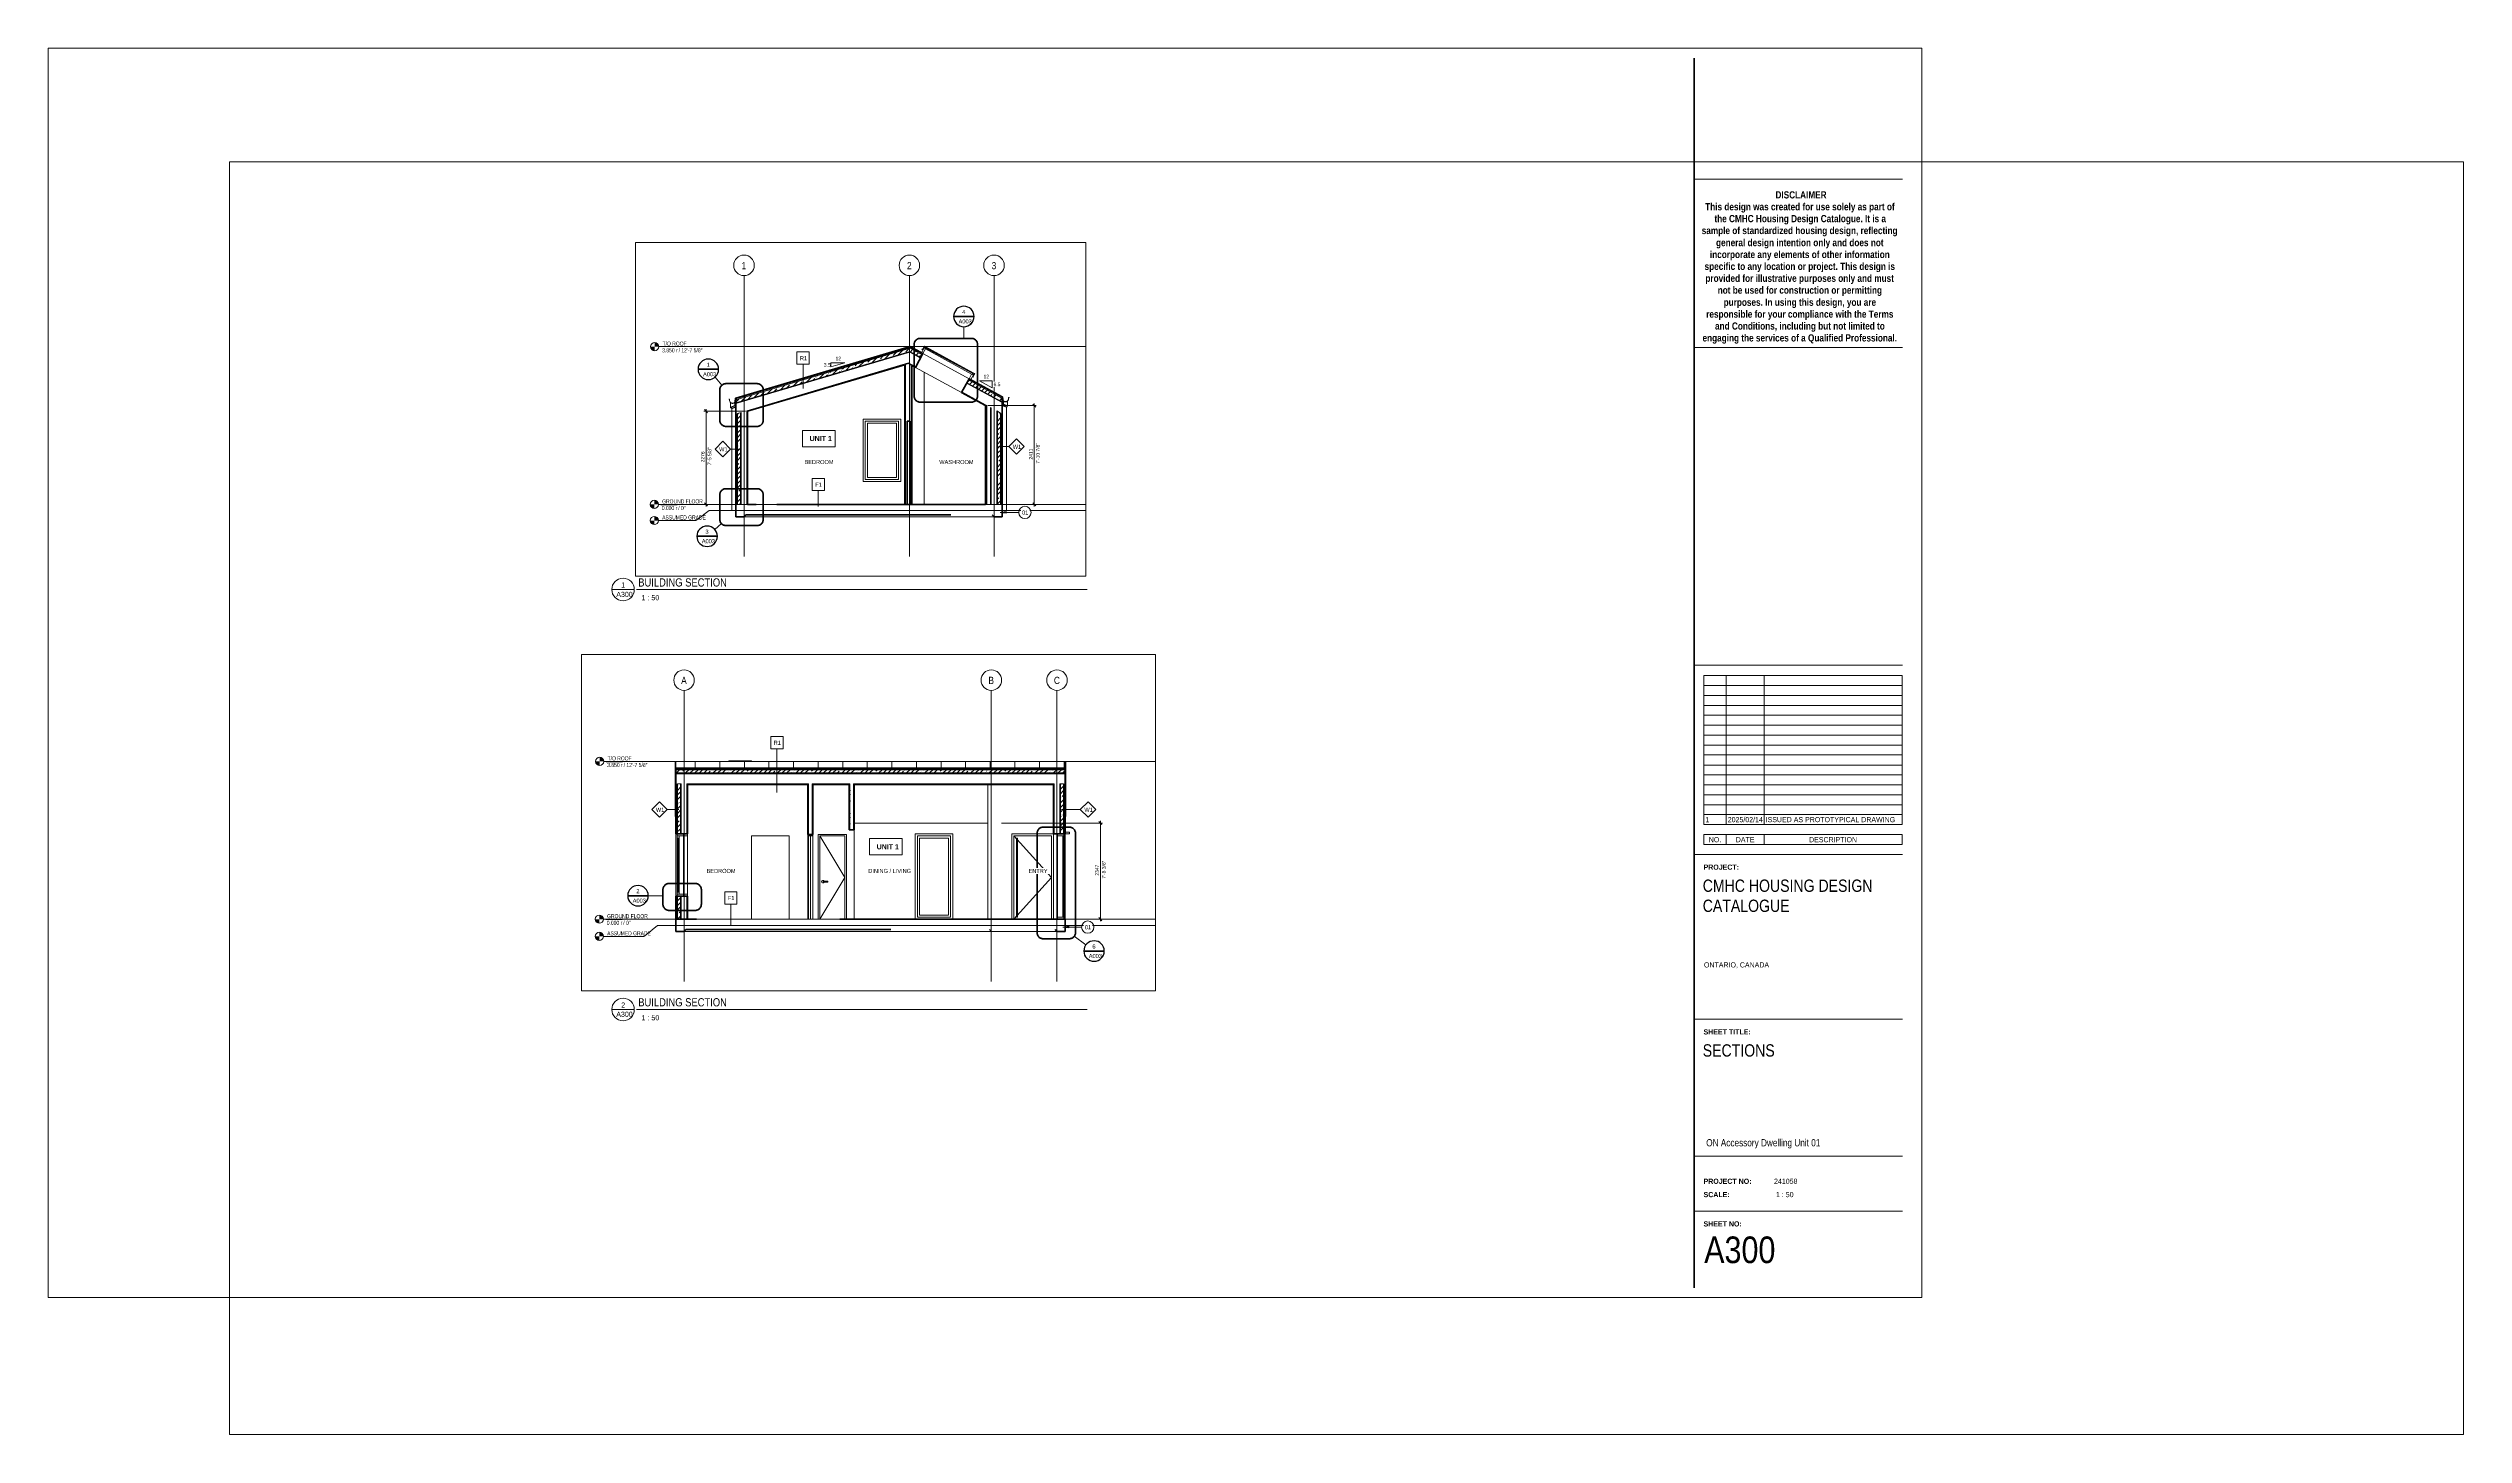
# Paper-space layout 'Layout1' of a CAD drawing. Header units: millimetres. Extents: x -126 to 1053, y -187 to 489.
# The model-space entities are those that its viewports show. They can reach past a viewport. Long polylines and large blocks are cut down to what shows.
import ezdxf

# ---------------------------------------------------------------- set-up
doc = ezdxf.new("R2010")
doc.units = ezdxf.units.MM
for name, pattern in [('CMHC_Center - Large', [18, 9, -3, 3, -3]), ('CMHC_Center - Medium', [12, 6, -2, 2, -2]), ('CMHC_Dash - Medium', [4, 2, -2]), ('CMHC_Dash - Small', [2, 1, -1])]:
    doc.linetypes.add(name, pattern=pattern)
for name, color, linetype, lineweight in [('A-ANNO-DIMS', 7, 'Continuous', 9), ('A-ANNO-DIMS-50', 7, 'Continuous', 9), ('A-ANNO-NOTE', 7, 'Continuous', 9), ('A-ANNO-SYMB', 7, 'Continuous', 9), ('A-AREA-IDEN', 7, 'Continuous', 9), ('A-DETL-THIN', 7, 'Continuous', 9), ('A-DOOR', 7, 'Continuous', 18), ('A-DOOR-HDLN', 7, 'CMHC_Dash - Small', 18), ('A-FLOR', 7, 'Continuous', 18), ('A-FLOR-IDEN', 7, 'Continuous', 9), ('A-FLOR-LEVL', 7, 'Continuous', 9), ('A-FLOR-MCUT', 7, 'Continuous', 50), ('A-FLOR-OTLN', 7, 'Continuous', 18), ('A-GENM', 7, 'Continuous', 18), ('A-GLAZ', 7, 'Continuous', 18), ('A-ROOF', 7, 'Continuous', 18), ('A-ROOF-IDEN', 7, 'Continuous', 9), ('A-ROOF-MCUT', 7, 'Continuous', 18), ('A-ROOF-OTLN', 7, 'Continuous', 18), ('A-ROOF-PATT', 7, 'Continuous', 50), ('A-WALL', 7, 'Continuous', 18), ('A-WALL-IDEN', 7, 'Continuous', 9), ('A-WALL-PATT', 7, 'Continuous', 50), ('G-ANNO-DIMS', 7, 'Continuous', 9), ('G-ANNO-SCHD', 7, 'Continuous', 9), ('G-ANNO-TEXT', 7, 'Continuous', 9), ('G-ANNO-TTLB', 7, 'Continuous', 18), ('G-ANNO-TTLB-MEDM', 7, 'Continuous', 35), ('G-ANNO-TTLB-THIN', 7, 'Continuous', 18), ('I-WALL', 7, 'Continuous', 18), ('S-GRID', 7, 'Continuous', 9), ('S-GRID-IDEN', 7, 'Continuous', 9)]:
    doc.layers.add(name, color=color, linetype=linetype, lineweight=lineweight)
doc.layers.add('A-DETL', color=7, linetype='Continuous', lineweight=18, true_color=0x00a600)
doc.layers.add('G-ANNO-NPLT', color=7, linetype='Continuous', plot=False)
doc.styles.add('Arial', font='arial.ttf', dxfattribs={"height": 2.5})
doc.styles.add('Arial Narrow', font='ARIALN.TTF', dxfattribs={"height": 100})
doc.styles.add('Arial Narrow_1', font='ARIALN.TTF', dxfattribs={"width": 0.85, "height": 100})
doc.styles.add('Arial Narrow_2', font='ARIALN.TTF', dxfattribs={"height": 87.5})
doc.styles.add('Arial Narrow_3', font='ARIALN.TTF', dxfattribs={"height": 175})
doc.styles.add('Arial Narrow_4', font='ARIALN.TTF', dxfattribs={"height": 2.5})
doc.styles.add('Arial Narrow_5', font='ARIALN.TTF', dxfattribs={"height": 13})
doc.styles.add('Arial Narrow_6', font='ARIALN.TTF', dxfattribs={"height": 6})
doc.styles.add('Arial Narrow_7', font='ARIALN.TTF', dxfattribs={"height": 4})
doc.styles.add('Arial Narrow_8', font='ARIALN.TTF', dxfattribs={"height": 3.5})
doc.styles.add('Arial Narrow_B_1', font='ARIALNB.TTF', dxfattribs={"height": 125})
doc.styles.add('Arial Narrow_B_2', font='ARIALNB.TTF', dxfattribs={"height": 3.5})
doc.styles.add('Arial Narrow_B_3', font='ARIALNB.TTF', dxfattribs={"height": 2.5})
doc.dimstyles.new('CMHC_Standard', dxfattribs={"dimscale": 304.8, "dimtxt": 89.55021, "dimasz": 0.246063, "dimexe": 0.164042, "dimexo": 0.164042, "dimgap": 0.04101, "dimtad": 1, "dimdec": 0, "dimzin": 0, "dimdsep": 46, "dimtxsty": 'Arial Narrow_2', "dimblk1": 'OBLIQUE', "dimblk2": 'OBLIQUE', "dimsah": 1, "dimcen": 0.09, "dimdle": 0.164042, "dimazin": 0, "dimtfac": 1, "dimtdec": 4, "dimtix": 1, "dimtmove": 0, "dimatfit": 3, "dimfxl": 1, "dimtvp": 1, "dimtfill": 1, "dimtolj": 1, "dimtzin": 0, "dimarcsym": 2})
pattern_1 = [(45, (24443.21, 1140), (-112.253, 112.253), []), (45, (24555.47, 1140), (-112.253, 112.253), [198.438, -39.688, 1.676, -38.011])]
pattern_2 = [(0, (24443.213, 1140), (0, 63.475), []), (315, (24443.213, 1140), (63.47415, 0), [89.767, -89.767]), (45, (24443.213, 1140), (63.47415, 0), [89.767, -89.767])]
pattern_3 = [(0, (24443.213, 1140), (203.2, 50.8), [16.764, -135.636, 16.764, -135.636, -812.8]), (0, (24443.213, 1140), (203.2, 50.8), [-304.8, 16.764, -288.036, 16.764, -135.636, -355.6]), (0, (24443.213, 1140), (203.2, 50.8), [-762, 16.764, -84.836, 16.764, -237.236]), (120, (24519.413, 1165.4), (-145.5941, 150.57636), [16.764, -135.636, 16.764, -135.636, -812.8]), (120, (24519.413, 1165.4), (-145.5941, 150.57636), [-304.8, 16.764, -288.036, 16.764, -135.636, -355.6]), (120, (24519.413, 1165.4), (-145.5941, 150.57636), [-762, 16.764, -84.836, 16.764, -237.236]), (240, (24544.813, 1267), (-57.6059, -201.37636), [16.764, -135.636, 16.764, -135.636, -812.8]), (240, (24544.813, 1267), (-57.6059, -201.37636), [-304.8, 16.764, -288.036, 16.764, -135.636, -355.6]), (240, (24544.813, 1267), (-57.6059, -201.37636), [-762, 16.764, -84.836, 16.764, -237.236])]
pattern_4 = [(45, (37449.3, 4563), (-112.2532, 112.2532), []), (45, (37561.55, 4563), (-112.2532, 112.2532), [198.437, -39.687, 1.676, -38.011])]
pattern_5 = [(0, (37449.296, 4563), (0, 63.475), []), (315, (37449.296, 4563.003), (63.47415, 0), [89.767, -89.767]), (45, (37449.296, 4563.003), (63.47415, 0), [89.767, -89.767])]
pattern_6 = [(0, (37449.296, 4563.003), (203.2, 50.8), [16.764, -135.636, 16.764, -135.636, -812.8]), (0, (37449.296, 4563.003), (203.2, 50.8), [-304.8, 16.764, -288.036, 16.764, -135.636, -355.6]), (0, (37449.296, 4563.003), (203.2, 50.8), [-762, 16.764, -84.836, 16.764, -237.236]), (120, (37525.496, 4588.403), (-145.5941, 150.57636), [16.764, -135.636, 16.764, -135.636, -812.8]), (120, (37525.496, 4588.403), (-145.5941, 150.57636), [-304.8, 16.764, -288.036, 16.764, -135.636, -355.6]), (120, (37525.496, 4588.403), (-145.5941, 150.57636), [-762, 16.764, -84.836, 16.764, -237.236]), (240, (37550.896, 4690.003), (-57.6059, -201.37636), [16.764, -135.636, 16.764, -135.636, -812.8]), (240, (37550.896, 4690.003), (-57.6059, -201.37636), [-304.8, 16.764, -288.036, 16.764, -135.636, -355.6]), (240, (37550.896, 4690.003), (-57.6059, -201.37636), [-762, 16.764, -84.836, 16.764, -237.236])]

# ---------------------------------------------------------------- blocks, each defined once
blk = doc.blocks.new('CMHC_Sheet - ARCH D - SANS LOGO - Standard-9392055-SECTIONS')
at = {"layer": 'G-ANNO-TTLB-MEDM'}
blk.add_line((677.6, 484.5), (677.6, -115.6), dxfattribs=at)
at = {"layer": 'G-ANNO-TTLB-THIN'}
for p, q in [((788.7, 489.3), (-125.7, 489.3)), ((-125.7, 489.3), (-125.7, -120.3)), ((788.7, -120.3), (788.7, 489.3)), ((779.2, 425.4), (677.6, 425.4)), ((779.2, 343.2), (677.6, 343.2)), ((779.2, 188.2), (677.6, 188.2)), ((779.2, 95.8), (677.6, 95.8)), ((779.2, 15.5), (677.6, 15.5)), ((779.2, -51.4), (677.6, -51.4)), ((677.6, -78.3), (779.2, -78.3)), ((-125.7, -120.3), (788.7, -120.3))]:
    blk.add_line(p, q, dxfattribs=at)
at = {"layer": 'G-ANNO-TTLB', "lineweight": 9, "attachment_point": 1}
for s, insert, char_height, width, style in [('This design was created for use solely as part of ', (682.9, 413.7), 3.5, 114.962, 'Arial Narrow_B_2'), ('DISCLAIMER', (717.2, 419.5), 3.5, 30.544, 'Arial Narrow_B_2'), ('sample of standardized housing design, reflecting ', (681.2, 402.1), 3.5, 118.73, 'Arial Narrow_B_2'), ('the CMHC Housing Design Catalogue. It is a ', (687.4, 407.9), 3.5, 104.139, 'Arial Narrow_B_2'), ('incorporate any elements of other information ', (685.2, 390.4), 3.5, 109.35, 'Arial Narrow_B_2'), ('general design intention only and does not ', (688.2, 396.2), 3.5, 102.135, 'Arial Narrow_B_2'), ('specific to any location or project. This design is ', (682.6, 384.6), 3.5, 115.603, 'Arial Narrow_B_2'), ('provided for illustrative purposes only and must ', (683, 378.8), 3.5, 114.641, 'Arial Narrow_B_2'), ('not be used for construction or permitting ', (689, 373), 3.5, 100.131, 'Arial Narrow_B_2'), ('purposes. In using this design, you are ', (691.9, 367.1), 3.5, 93.076, 'Arial Narrow_B_2'), ('responsible for your compliance with the Terms ', (683.4, 361.3), 3.5, 113.84, 'Arial Narrow_B_2'), ('and Conditions, including but not limited to  ', (687.7, 355.5), 3.5, 104.861, 'Arial Narrow_B_2'), ('engaging the services of a Qualified Professional.', (681.6, 349.7), 3.5, 116.646, 'Arial Narrow_B_2'), ('PROJECT:', (682.1, 90.9), 2.5, 17.557, 'Arial Narrow_B_3'), ('SHEET TITLE:', (682.1, 10.5), 2.5, 23.489, 'Arial Narrow_B_3'), ('SCALE:', (682.1, -68.9), 2.5, 12.907, 'Arial Narrow_B_3'), ('PROJECT NO:', (682.1, -62.4), 2.5, 23.73, 'Arial Narrow_B_3'), ('SHEET NO:', (682.1, -83.2), 2.5, 18.92, 'Arial Narrow_B_3')]:
    blk.add_mtext(s, dxfattribs=dict(at, insert=insert, char_height=char_height, width=width, style=style))
blk = doc.blocks.new('Viewport - Standard-3208163-SECTIONS')
at = {"layer": 'G-ANNO-TTLB', "lineweight": 9}
blk.add_line((-12, 0), (-1, 0), dxfattribs=at)
for start, end in [(360, 180), (180, 0)]:
    blk.add_arc((-6.5, 0), 5.5, start, end, dxfattribs=at)
blk = doc.blocks.new('Operable - 3_0_x5_0_-8899179-ADU-1 - E_W 1')
at = {"layer": 'A-GLAZ', "color": 9, "true_color": 0xc0c0c0}
for p, q in [((-57377.12613, 609.6), (-57377.12613, 2032)), ((-57377.12613, 2032), (-56564.32613, 2032)), ((-56564.32613, 2032), (-56564.32613, 609.6)), ((-57326.32613, 660.4), (-57326.32613, 1981.2)), ((-57326.32613, 1981.2), (-56615.12613, 1981.2)), ((-56615.12613, 1981.2), (-56615.12613, 660.4)), ((-56615.12613, 660.4), (-57326.32613, 660.4)), ((-56564.32613, 609.6), (-57377.12613, 609.6))]:
    blk.add_line(p, q, dxfattribs=at)
blk = doc.blocks.new('Skylight - 21_ x 54_ C08-8140695-ADU-1 - E_W 1')
at = {"layer": 'A-GLAZ'}
for p, q in [((-55934.8, 3864.9), (-55946.9, 3842.6)), ((-55901.3, 3846.6), (-55934.8, 3864.9)), ((-55913.5, 3824.3), (-55901.3, 3846.6)), ((-55901.3, 3846.6), (-55904.4, 3841.1)), ((-54741.4, 3214.8), (-55901.3, 3846.6)), ((-55935.8, 3836.5), (-56008.7, 3702.7)), ((-55946.9, 3842.6), (-55971.2, 3798)), ((-55966.6, 3793.2), (-55941.4, 3839.5)), ((-55941.4, 3839.5), (-55935.8, 3836.5)), ((-55913.5, 3824.3), (-55935.8, 3836.5)), ((-55935.8, 3836.5), (-55913.5, 3824.3)), ((-55904.4, 3841.1), (-54744.5, 3209.3)), ((-55925.6, 3802), (-55913.5, 3824.3)), ((-55971.2, 3798), (-55994, 3786.7)), ((-55908.9, 3792.9), (-55925.6, 3802)), ((-55994, 3786.7), (-55991.2, 3781)), ((-55991.2, 3781), (-55966.6, 3793.2)), ((-55969.7, 3681.4), (-55908.9, 3792.9)), ((-56008.7, 3702.7), (-55969.7, 3681.4)), ((-54741.4, 3214.8), (-54753.6, 3192.5)), ((-54744.5, 3209.3), (-54741.4, 3214.8)), ((-54708, 3196.6), (-54741.4, 3214.8)), ((-54720.1, 3174.3), (-54708, 3196.6)), ((-54753.6, 3192.5), (-54765.7, 3170.2)), ((-54731.3, 3180.4), (-54753.6, 3192.5)), ((-54753.6, 3192.5), (-54731.3, 3180.4)), ((-54782.5, 3179.3), (-54843.2, 3067.8)), ((-54804.2, 3046.6), (-54731.3, 3180.4)), ((-54765.7, 3170.2), (-54782.5, 3179.3)), ((-54725.7, 3177.3), (-54751, 3131)), ((-54744.4, 3129.7), (-54720.1, 3174.3)), ((-54731.3, 3180.4), (-54725.7, 3177.3)), ((-54751, 3131), (-54747.9, 3103.7)), ((-54741.6, 3104.5), (-54744.4, 3129.7)), ((-54747.9, 3103.7), (-54741.6, 3104.5)), ((-54843.2, 3067.8), (-54804.2, 3046.6))]:
    blk.add_line(p, q, dxfattribs=at)
at = {"layer": 'A-GLAZ', "color": 9, "true_color": 0xc0c0c0}
for p, q in [((-55913.5, 3824.3), (-54753.6, 3192.5)), ((-54753.6, 3192.5), (-55913.5, 3824.3)), ((-55961, 3790.1), (-55966.6, 3793.2)), ((-55908.9, 3792.9), (-54782.5, 3179.3)), ((-55971.8, 3770.4), (-55991.2, 3781)), ((-55969.7, 3681.4), (-54843.2, 3067.8)), ((-54751, 3131), (-54756.6, 3134)), ((-54747.9, 3103.7), (-54767.3, 3114.3))]:
    blk.add_line(p, q, dxfattribs=at)
blk = doc.blocks.new('Fixed - 2_0_x6_10_-8531899-ADU-1 - N_S 1')
at = {"layer": 'A-GLAZ'}
for p, q in [((-755.3, 2082.8), (-755.3, 2031.8)), ((-602.9, 2082.8), (-755.3, 2082.8)), ((-602.9, 2082.8), (-755.3, 2082.8)), ((-755.3, 2082.8), (-755.3, 2031.8)), ((-602.9, 2031.8), (-602.9, 2082.8)), ((-602.9, 2031.8), (-602.9, 2082.8)), ((-755.3, 2031.8), (-602.9, 2031.8)), ((-755.3, 2031.8), (-602.9, 2031.8)), ((-628.3, 2031.8), (-628.3, 51)), ((-602.9, 2031.8), (-628.3, 2031.8)), ((-602.9, 2031.8), (-628.3, 2031.8)), ((-628.3, 2031.8), (-628.3, 51)), ((-602.9, 51), (-602.9, 2031.8)), ((-602.9, 51), (-602.9, 2031.8)), ((-755.3, 51), (-755.3, 0)), ((-602.9, 51), (-755.3, 51)), ((-602.9, 51), (-755.3, 51)), ((-755.3, 51), (-755.3, 0)), ((-628.3, 51), (-602.9, 51)), ((-628.3, 51), (-602.9, 51)), ((-602.9, 0), (-602.9, 51)), ((-602.9, 0), (-602.9, 51)), ((-755.3, 0), (-602.9, 0)), ((-755.3, 0), (-602.9, 0))]:
    blk.add_line(p, q, dxfattribs=at)
at = {"layer": 'A-GLAZ', "color": 9, "true_color": 0xc0c0c0}
blk.add_line((-755.3, 51), (-755.3, 2031.8), dxfattribs=at)
blk = doc.blocks.new('Operable - 3_0_x6_10_-8899171-ADU-1 - N_S 1')
at = {"layer": 'A-GLAZ', "color": 9, "true_color": 0xc0c0c0}
for p, q in [((-4178.7, 2032), (-3365.9, 2032)), ((-4178.7, 50.8), (-4178.7, 2032)), ((-3365.9, 2032), (-3365.9, 50.8)), ((-4127.9, 1981.2), (-3416.7, 1981.2)), ((-4127.9, 101.6), (-4127.9, 1981.2)), ((-3416.7, 1981.2), (-3416.7, 101.6)), ((-3416.7, 101.6), (-4127.9, 101.6)), ((-3365.9, 50.8), (-4178.7, 50.8))]:
    blk.add_line(p, q, dxfattribs=at)
blk = doc.blocks.new('Exterior - Single Panel_ Entry - 915x2032mm-8526291-ADU-1 - N_S 1')
at = {"layer": 'A-DOOR', "color": 9, "true_color": 0xc0c0c0}
for p, q in [((-907.7, 2032), (-1822.7, 2032)), ((-1822.7, 2032), (-1822.7, 0)), ((-1822.7, 2032), (-1822.7, 0)), ((-1822.7, 2032), (-907.7, 2032)), ((-907.7, 0), (-907.7, 2032)), ((-907.7, 0), (-907.7, 2032)), ((-1762.4, 1981.2), (-1762.4, 50.8)), ((-1730.7, 1981.2), (-1762.4, 1981.2)), ((-1730.7, 50.8), (-1730.7, 1981.2)), ((-1762.4, 50.8), (-1730.7, 50.8))]:
    blk.add_line(p, q, dxfattribs=at)
at = {"layer": 'A-DOOR-HDLN', "color": 9, "true_color": 0xc0c0c0}
for p, q in [((-1822.7, 2032), (-907.7, 1016)), ((-907.7, 1016), (-1822.7, 0))]:
    blk.add_line(p, q, dxfattribs=at)
blk = doc.blocks.new('Operable - 3_0_x5_0_-8899179-ADU-1 - N_S 1')
at = {"layer": 'A-GLAZ'}
for p, q in [((-9886.5, 2082.8), (-10038.9, 2082.8)), ((-10038.9, 2082.8), (-10038.9, 2032)), ((-10038.9, 2082.8), (-9784.9, 2082.8)), ((-10038.9, 2032), (-10038.9, 2082.8)), ((-9886.5, 2032), (-9886.5, 2082.8)), ((-9784.9, 2082.8), (-9784.9, 2032)), ((-10038.9, 2032), (-9886.5, 2032)), ((-9988.1, 2032), (-10038.9, 2032)), ((-10038.9, 2032), (-10038.9, 1981.2)), ((-9784.9, 2032), (-10038.9, 2032)), ((-10038.9, 2032), (-9988.1, 2032)), ((-10038.9, 1981.2), (-10038.9, 2032)), ((-9988.1, 1981.2), (-9988.1, 2032)), ((-9988.1, 2032), (-9988.1, 1981.2)), ((-10013.5, 1981.2), (-10038.9, 1981.2)), ((-10038.9, 1981.2), (-10038.9, 660.4)), ((-10038.9, 1981.2), (-9988.1, 1981.2)), ((-9988.1, 1981.2), (-10038.9, 1981.2)), ((-10038.9, 1981.2), (-10013.5, 1981.2)), ((-10038.9, 660.4), (-10038.9, 1981.2)), ((-10013.5, 660.4), (-10013.5, 1981.2)), ((-10013.5, 1981.2), (-10013.5, 660.4)), ((-10038.9, 660.4), (-10013.5, 660.4)), ((-9988.1, 660.4), (-10038.9, 660.4)), ((-10038.9, 660.4), (-10038.9, 609.6)), ((-10038.9, 660.4), (-9988.1, 660.4)), ((-10038.9, 609.6), (-10038.9, 660.4)), ((-10013.5, 660.4), (-10038.9, 660.4)), ((-9988.1, 609.6), (-9988.1, 660.4)), ((-9988.1, 660.4), (-9988.1, 609.6)), ((-9886.5, 609.6), (-10038.9, 609.6)), ((-10038.9, 609.6), (-10038.9, 558.8)), ((-10038.9, 609.6), (-9988.1, 609.6)), ((-10038.9, 609.6), (-9784.9, 609.6)), ((-10038.9, 558.8), (-10038.9, 609.6)), ((-9988.1, 609.6), (-10038.9, 609.6)), ((-9886.5, 558.8), (-9886.5, 609.6)), ((-9784.9, 609.6), (-9784.9, 558.8)), ((-10038.9, 558.8), (-9886.5, 558.8)), ((-9784.9, 558.8), (-10038.9, 558.8))]:
    blk.add_line(p, q, dxfattribs=at)
at = {"layer": 'A-GLAZ', "color": 9, "true_color": 0xc0c0c0}
for p, q in [((-9886.5, 2032), (-9886.5, 609.6)), ((-9988.1, 1981.2), (-9988.1, 660.4))]:
    blk.add_line(p, q, dxfattribs=at)
blk = doc.blocks.new('Interior - Single Panel - 915x2032mm-9349407-ADU-1 - N_S 1')
at = {"layer": 'A-DOOR'}
for p, q in [((-6730.5, 2070.1), (-6832.1, 2070.1)), ((-6832.1, 2070.1), (-6832.1, 2032)), ((-6730.5, 2032), (-6730.5, 2070.1)), ((-6787.7, 2032), (-6832.1, 2032)), ((-6832.1, 2032), (-6832.1, 0)), ((-6832.1, 2032), (-6730.5, 2032)), ((-6787.7, 0), (-6787.7, 2032)), ((-6832.1, 0), (-6787.7, 0))]:
    blk.add_line(p, q, dxfattribs=at)
at = {"layer": 'A-DOOR', "color": 9, "true_color": 0xc0c0c0}
blk.add_line((-6730.5, 2032), (-6730.5, 0), dxfattribs=at)
blk = doc.blocks.new('Interior - Single Panel - 610x2032mm-9349405-ADU-1 - N_S 1')
at = {"layer": 'A-DOOR', "color": 9, "true_color": 0xc0c0c0}
for p, q in [((-5947.8, 2032), (-6557.8, 2032)), ((-6557.8, 2032), (-6557.8, 0)), ((-6557.8, 2032), (-6557.8, 0)), ((-6557.8, 2032), (-5947.8, 2032)), ((-5947.8, 0), (-5947.8, 2032)), ((-5947.8, 0), (-5947.8, 2032)), ((-6361.6, 924.4), (-6466.6, 924.4)), ((-6361.6, 914.4), (-6361.6, 924.4)), ((-6361.6, 904.4), (-6361.6, 914.4)), ((-6466.6, 904.4), (-6361.6, 904.4))]:
    blk.add_line(p, q, dxfattribs=at)
at = {"layer": 'A-DOOR', "color": 9, "true_color": 0xc0c0c0, "flags": 128}
for points in [[(-6466.6, 924.4), (-6467.2, 924.4), (-6467.8, 924.4), (-6468.4, 924.4), (-6469, 924.4), (-6469.6, 924.4), (-6470.2, 924.4), (-6470.8, 924.4), (-6471.4, 924.4), (-6471.9, 924.4), (-6472.5, 924.4), (-6473, 924.4), (-6473.6, 924.4), (-6474.1, 924.4), (-6474.6, 924.4), (-6475.1, 924.4), (-6475.6, 924.4), (-6476.1, 924.4), (-6476.5, 924.4), (-6477, 924.4), (-6477.4, 924.4), (-6477.8, 924.4), (-6478.2, 924.4), (-6478.6, 924.4), (-6478.9, 924.4), (-6479.3, 924.4), (-6479.6, 924.4), (-6479.9, 924.4), (-6480.1, 924.4), (-6480.4, 924.4), (-6480.6, 924.4), (-6480.8, 924.4), (-6481, 924.4), (-6481.2, 924.4), (-6481.3, 924.4), (-6481.4, 924.4), (-6481.5, 924.4), (-6481.6, 924.4), (-6481.6, 924.4), (-6481.6, 924.4)], [(-6481.6, 904.4), (-6481.6, 904.4), (-6481.6, 904.4), (-6481.5, 904.4), (-6481.5, 904.4), (-6481.3, 904.4), (-6481.2, 904.4), (-6481.1, 904.4), (-6480.9, 904.4), (-6480.7, 904.4), (-6480.5, 904.4), (-6480.2, 904.4), (-6479.9, 904.4), (-6479.7, 904.4), (-6479.4, 904.4), (-6479, 904.4), (-6478.7, 904.4), (-6478.3, 904.4), (-6477.9, 904.4), (-6477.5, 904.4), (-6477.1, 904.4), (-6476.7, 904.4), (-6476.2, 904.4), (-6475.7, 904.4), (-6475.2, 904.4), (-6474.7, 904.4), (-6474.2, 904.4), (-6473.7, 904.4), (-6473.2, 904.4), (-6472.6, 904.4), (-6472.1, 904.4), (-6471.5, 904.4), (-6470.9, 904.4), (-6470.4, 904.4), (-6469.8, 904.4), (-6469.2, 904.4), (-6468.6, 904.4), (-6468, 904.4), (-6467.4, 904.4), (-6466.8, 904.4), (-6466.6, 904.4)]]:
    blk.add_lwpolyline(points, dxfattribs=at)
at = {"layer": 'A-DOOR', "color": 9, "true_color": 0xc0c0c0}
for start, end in [(19.6343, 180), (180, 340.4367)]:
    blk.add_arc((-6484.1, 914.4), 30, start, end, dxfattribs=at)
at = {"layer": 'A-DOOR-HDLN', "color": 9, "true_color": 0xc0c0c0}
for p, q in [((-6557.8, 2032), (-5947.8, 1016)), ((-5947.8, 1016), (-6557.8, 0))]:
    blk.add_line(p, q, dxfattribs=at)
blk = doc.blocks.new('Skylight - 21_ x 54_ C08-8140695-ADU-1 - N_S 1')
at = {"layer": 'A-GLAZ', "color": 9, "true_color": 0xc0c0c0}
for p, q in [((-8781, 3864.9), (-8222.2, 3864.9)), ((-8781, 3864.9), (-8781, 3850)), ((-8222.2, 3864.9), (-8222.2, 3850))]:
    blk.add_line(p, q, dxfattribs=at)
blk = doc.blocks.new('Level - Standard-1636326-ADU-1 - E_W 1')
at = {"layer": 'A-FLOR-LEVL'}
h = blk.add_hatch(color=256, dxfattribs=at)
edge = h.paths.add_edge_path()
edge.add_line((-62526.2, 0), (-62426.2, 0))
edge.add_arc((-62526.2, 0), 100, 360, 450)
edge.add_line((-62526.2, 100), (-62526.2, 0))
h = blk.add_hatch(color=256, dxfattribs=at)
edge = h.paths.add_edge_path()
edge.add_line((-62526.2, -100), (-62526.2, 0))
edge.add_line((-62526.2, 0), (-62626.2, 0))
edge.add_arc((-62526.2, 0), 100, 180, 270)
blk.add_circle((-62526.2, 0), 100, dxfattribs=at)
blk = doc.blocks.new('Level - Standard-9115857-ADU-1 - E_W 1')
at = {"layer": 'A-FLOR-LEVL', "true_color": 0xff0000}
h = blk.add_hatch(color=1, dxfattribs=at)
edge = h.paths.add_edge_path()
edge.add_line((-62526.2, -393), (-62426.2, -393))
edge.add_arc((-62526.2, -393), 100, 0, 90)
edge.add_line((-62526.2, -293), (-62526.2, -393))
h = blk.add_hatch(color=1, dxfattribs=at)
edge = h.paths.add_edge_path()
edge.add_line((-62526.2, -493), (-62526.2, -393))
edge.add_line((-62526.2, -393), (-62626.2, -393))
edge.add_arc((-62526.2, -393), 100, 180, 270)
at = {"layer": 'A-FLOR-LEVL'}
blk.add_circle((-62526.2, -393), 100, dxfattribs=at)
blk = doc.blocks.new('DIMBLOCK1-ADU-1 - E_W 1')
at = {"layer": 'A-ANNO-DIMS-50', "transparency": 16777216}
for p, q in [((28254.5, 2461), (28254.5, -50)), ((28254.5, 2411), (27118.2, 2411)), ((28254.5, 2411), (28304.5, 2411)), ((28254.5, 0), (28204.5, 0)), ((28254.5, 0), (28257.5, 0))]:
    blk.add_line(p, q, dxfattribs=at)
at = {"layer": 'A-ANNO-DIMS-50', "lineweight": 18, "transparency": 16777216}
for p, q in [((28254.5, 2411), (28217, 2448.5)), ((28254.5, 2411), (28292, 2373.5)), ((28254.5, 0), (28217, 37.5)), ((28254.5, 0), (28292, -37.5))]:
    blk.add_line(p, q, dxfattribs=at)
at = {"layer": 'A-ANNO-DIMS-50', "color": 0, "transparency": 16777216, "char_height": 87.5, "attachment_point": 1, "rotation": 90, "line_spacing_factor": 0.974696, "style": 'Arial Narrow_2', "bg_fill": 3, "box_fill_scale": 1.25, "bg_fill_color": 256, "bg_fill_true_color": 13158600, "bg_fill_transparency": 0}
for s, insert, width in [('7\'-10 7/8"', (28296.1, 994.4), 506.598), ('2411', (28128.9, 1094.6), 266.092)]:
    blk.add_mtext(s, dxfattribs=dict(at, insert=insert, width=width))
blk = doc.blocks.new('_Oblique')
at = {"color": 0, "linetype": 'ByBlock', "lineweight": -2}
blk.add_line((-0.5, -0.5), (0.5, 0.5), dxfattribs=at)
blk = doc.blocks.new('DIMBLOCK2-ADU-1 - E_W 1')
at = {"layer": 'A-ANNO-DIMS-50', "transparency": 16777216}
for p, q in [((20245.3, 2325.5), (20245.3, -50)), ((20245.3, 2275.5), (20195.3, 2275.5)), ((20245.3, 2275.5), (21208.2, 2275.5)), ((20245.3, 0), (20195.3, 0)), ((20245.3, 0), (20248.3, 0))]:
    blk.add_line(p, q, dxfattribs=at)
at = {"layer": 'A-ANNO-DIMS-50', "lineweight": 18, "transparency": 16777216}
for p, q in [((20245.3, 2275.5), (20207.8, 2313)), ((20245.3, 2275.5), (20282.8, 2238)), ((20245.3, 0), (20207.8, 37.5)), ((20245.3, 0), (20282.8, -37.5))]:
    blk.add_line(p, q, dxfattribs=at)
at = {"layer": 'A-ANNO-DIMS-50', "color": 0, "transparency": 16777216, "char_height": 87.5, "attachment_point": 1, "rotation": 90, "line_spacing_factor": 0.974696, "style": 'Arial Narrow_2', "bg_fill": 3, "box_fill_scale": 1.25, "bg_fill_color": 256, "bg_fill_true_color": 13158600, "bg_fill_transparency": 0}
for s, insert, width in [('7\'-5 5/8"', (20286.9, 954.4), 440.075), ('2276', (20119.7, 1026.9), 266.092)]:
    blk.add_mtext(s, dxfattribs=dict(at, insert=insert, width=width))
blk = doc.blocks.new('Grid - Standard-408483-ADU-1 - E_W 1')
at = {"layer": 'S-GRID-IDEN'}
blk.add_circle((-60336.2, 5833.8), 250, dxfattribs=at)
for start, end in [(0, 180), (180, 360)]:
    blk.add_arc((-60336.2, 5833.8), 250, start, end, dxfattribs=at)
blk = doc.blocks.new('CMHC_Tag - Wall - Standard-410246-ADU-1 - E_W 1')
at = {"layer": 'A-ANNO-NOTE'}
for p, q in [((-60854.5, 1540), (-61042, 1352.5)), ((-60667, 1352.5), (-60854.5, 1540)), ((-61042, 1352.5), (-60854.5, 1165)), ((-60854.5, 1165), (-60667, 1352.5))]:
    blk.add_line(p, q, dxfattribs=at)
blk = doc.blocks.new('CMHC_Tag - Floor - Standard-411418-ADU-1 - E_W 1')
at = {"layer": 'A-ANNO-NOTE'}
for p, q in [((-58373.7, 636.3), (-58673.7, 636.3)), ((-58673.7, 636.3), (-58673.7, 336.3)), ((-58373.7, 336.3), (-58373.7, 636.3)), ((-58673.7, 336.3), (-58373.7, 336.3))]:
    blk.add_line(p, q, dxfattribs=at)
blk = doc.blocks.new('CMHC_Tag - Roof - Standard-411112-ADU-1 - E_W 1')
at = {"layer": 'A-ANNO-NOTE'}
for p, q in [((-58744.8, 3721), (-59044.8, 3721)), ((-59044.8, 3721), (-59044.8, 3421)), ((-58744.8, 3421), (-58744.8, 3721)), ((-59044.8, 3421), (-58744.8, 3421))]:
    blk.add_line(p, q, dxfattribs=at)
blk = doc.blocks.new('Drafting View - Standard-404800-ADU-1 - E_W 1')
at = {"layer": 'A-ANNO-SYMB', "lineweight": 25}
for p, q in [((-55221.6, 4586.3), (-54721.6, 4586.3)), ((-54721.6, 4586.3), (-55221.6, 4586.3)), ((-55221.6, 4586.3), (-54721.6, 4586.3))]:
    blk.add_line(p, q, dxfattribs=at)
for start, end in [(0, 180), (360, 180), (180, 360), (180, 360)]:
    blk.add_arc((-54971.6, 4586.3), 250, start, end, dxfattribs=at)
blk = doc.blocks.new('CMHC_Note - Keynote_ Section - 01-9371540-ADU-1 - E_W 1')
at = {"layer": 'A-ANNO-NOTE', "color": 1, "true_color": 0xff0000}
for start, end in [(0, 180), (180, 360)]:
    blk.add_arc((-53480.8, -194.5), 150, start, end, dxfattribs=at)
blk = doc.blocks.new('CMHC_Tag - Room - Name Only-3613886-ADU-1 - E_W 1')
at = {"layer": 'A-ANNO-NOTE'}
for p, q in [((-58910, 1806.2), (-58910, 1406.2)), ((-58110, 1806.2), (-58910, 1806.2)), ((-58110, 1406.2), (-58110, 1806.2)), ((-58910, 1406.2), (-58110, 1406.2))]:
    blk.add_line(p, q, dxfattribs=at)
at = {"layer": 'A-AREA-IDEN'}
for p, q in [((-58910, 1806.2), (-58910, 1406.2)), ((-58110, 1806.2), (-58910, 1806.2)), ((-58110, 1406.2), (-58110, 1806.2)), ((-58910, 1406.2), (-58110, 1406.2))]:
    blk.add_line(p, q, dxfattribs=at)
blk = doc.blocks.new('Level - Standard-1636326-ADU-1 - N_S 1')
at = {"layer": 'A-FLOR-LEVL'}
h = blk.add_hatch(color=256, dxfattribs=at)
edge = h.paths.add_edge_path()
edge.add_line((-11940, 0), (-11840, 0))
edge.add_arc((-11940, 0), 100, 360, 450)
edge.add_line((-11940, 100), (-11940, 0))
h = blk.add_hatch(color=256, dxfattribs=at)
edge = h.paths.add_edge_path()
edge.add_line((-11940, -100), (-11940, 0))
edge.add_line((-11940, 0), (-12040, 0))
edge.add_arc((-11940, 0), 100, 180, 270)
blk.add_circle((-11940, 0), 100, dxfattribs=at)
blk = doc.blocks.new('Level - Standard-9115857-ADU-1 - N_S 1')
at = {"layer": 'A-FLOR-LEVL', "true_color": 0xff0000}
h = blk.add_hatch(color=1, dxfattribs=at)
edge = h.paths.add_edge_path()
edge.add_line((-11940, -419.1), (-11840, -419.1))
edge.add_arc((-11940, -419.1), 100, 0, 90)
edge.add_line((-11940, -319.1), (-11940, -419.1))
h = blk.add_hatch(color=1, dxfattribs=at)
edge = h.paths.add_edge_path()
edge.add_line((-11940, -519.1), (-11940, -419.1))
edge.add_line((-11940, -419.1), (-12040, -419.1))
edge.add_arc((-11940, -419.1), 100, 180, 270)
at = {"layer": 'A-FLOR-LEVL'}
blk.add_circle((-11940, -419.1), 100, dxfattribs=at)
blk = doc.blocks.new('Grid - Standard-408483-ADU-1 - N_S 1')
at = {"layer": 'S-GRID-IDEN'}
blk.add_circle((-9870.9, 5833.8), 250, dxfattribs=at)
for start, end in [(0, 180), (180, 360)]:
    blk.add_arc((-9870.9, 5833.8), 250, start, end, dxfattribs=at)
blk = doc.blocks.new('CMHC_Tag - Floor - Standard-411418-ADU-1 - N_S 1')
at = {"layer": 'A-ANNO-NOTE'}
for p, q in [((-8579.8, 669.1), (-8879.8, 669.1)), ((-8879.8, 669.1), (-8879.8, 369.1)), ((-8579.8, 369.1), (-8579.8, 669.1)), ((-8879.8, 369.1), (-8579.8, 369.1))]:
    blk.add_line(p, q, dxfattribs=at)
blk = doc.blocks.new('CMHC_Tag - Wall - Standard-410246-ADU-1 - N_S 1')
at = {"layer": 'A-ANNO-NOTE'}
for p, q in [((-10469.8, 2865.7), (-10657.3, 2678.2)), ((-10282.3, 2678.2), (-10469.8, 2865.7)), ((-10657.3, 2678.2), (-10469.8, 2490.7)), ((-10469.8, 2490.7), (-10282.3, 2678.2))]:
    blk.add_line(p, q, dxfattribs=at)
blk = doc.blocks.new('CMHC_Tag - Roof - Standard-411112-ADU-1 - N_S 1')
at = {"layer": 'A-ANNO-NOTE'}
for p, q in [((-7456.2, 4456.6), (-7756.2, 4456.6)), ((-7756.2, 4456.6), (-7756.2, 4156.6)), ((-7456.2, 4156.6), (-7456.2, 4456.6)), ((-7756.2, 4156.6), (-7456.2, 4156.6))]:
    blk.add_line(p, q, dxfattribs=at)
blk = doc.blocks.new('CMHC_Note - Keynote_ Section - 01-9371540-ADU-1 - N_S 1')
at = {"layer": 'A-ANNO-NOTE', "color": 1, "true_color": 0xff0000}
for start, end in [(360, 180), (180, 360)]:
    blk.add_arc((-21.2, -192.4), 150, start, end, dxfattribs=at)
blk = doc.blocks.new('DIMBLOCK3-ADU-1 - N_S 1')
at = {"layer": 'A-ANNO-DIMS-50', "transparency": 16777216}
for p, q in [((43206.2, 2396.7), (43206.2, -50)), ((43206.2, 2346.7), (40796, 2346.7)), ((43206.2, 2346.7), (43256.2, 2346.7)), ((43206.2, 0), (43156.2, 0)), ((43206.2, 0), (43209.3, 0))]:
    blk.add_line(p, q, dxfattribs=at)
at = {"layer": 'A-ANNO-DIMS-50', "lineweight": 18, "transparency": 16777216}
for p, q in [((43206.2, 2346.7), (43168.7, 2384.2)), ((43206.2, 2346.7), (43243.7, 2309.2)), ((43206.2, 0), (43168.7, 37.5)), ((43206.2, 0), (43243.7, -37.5))]:
    blk.add_line(p, q, dxfattribs=at)
at = {"layer": 'A-ANNO-DIMS-50', "color": 0, "transparency": 16777216, "char_height": 87.5, "attachment_point": 1, "rotation": 90, "line_spacing_factor": 0.974696, "style": 'Arial Narrow_2', "bg_fill": 3, "box_fill_scale": 1.25, "bg_fill_color": 256, "bg_fill_true_color": 13158600, "bg_fill_transparency": 0}
for s, insert, width in [('7\'-8 3/8"', (43247.8, 990), 440.075), ('2347', (43080.6, 1062.5), 266.092)]:
    blk.add_mtext(s, dxfattribs=dict(at, insert=insert, width=width))
blk = doc.blocks.new('CMHC_Tag - Room - Name Only-3613886-ADU-1 - N_S 1')
at = {"layer": 'A-ANNO-NOTE'}
for p, q in [((-5345.2, 1966.6), (-5345.2, 1566.6)), ((-4545.2, 1966.6), (-5345.2, 1966.6)), ((-4545.2, 1566.6), (-4545.2, 1966.6)), ((-5345.2, 1566.6), (-4545.2, 1566.6))]:
    blk.add_line(p, q, dxfattribs=at)
at = {"layer": 'A-AREA-IDEN'}
for p, q in [((-5345.2, 1966.6), (-5345.2, 1566.6)), ((-4545.2, 1966.6), (-5345.2, 1966.6)), ((-4545.2, 1566.6), (-4545.2, 1966.6)), ((-5345.2, 1566.6), (-4545.2, 1566.6))]:
    blk.add_line(p, q, dxfattribs=at)
blk = doc.blocks.new('Drafting View - Standard-404800-ADU-1 - N_S 1')
at = {"layer": 'A-ANNO-SYMB', "lineweight": 25}
for p, q in [((-116.2, -777.3), (383.8, -777.3)), ((383.8, -777.3), (-116.2, -777.3)), ((-116.2, -777.3), (383.8, -777.3))]:
    blk.add_line(p, q, dxfattribs=at)
for start, end in [(360, 180), (360, 180), (180, 360), (180, 360)]:
    blk.add_arc((133.8, -777.3), 250, start, end, dxfattribs=at)

msp = doc.modelspace()

# ---------------------------------------------------------------- hatches: boundary and pattern name
at = {"layer": 'A-ANNO-NOTE', "true_color": 0xff0000}
for points in [[(27418.1, -194.5), (27568.1, -214.3), (27568.1, -174.8)], [(42288.8, -192.4), (42438.8, -212.1), (42438.8, -172.6)]]:
    msp.add_hatch(color=1, dxfattribs=at).paths.add_polyline_path(points)
at = {"layer": 'A-ROOF-PATT', "lineweight": 18, "true_color": 0x808080}
h = msp.add_hatch(dxfattribs=at)
h.set_pattern_fill('FP_7', color=8, style=0, pattern_type=2)
h.set_pattern_definition([(90, (42919.6, -869.27), (-600, 4e-14), [])])
h.paths.add_polyline_path([(42348.6, 3683.4), (42348.6, 3850), (32848.6, 3850), (32848.6, 3683.4), (41908.8, 3683.4)])
at = {"layer": 'A-ROOF-PATT', "lineweight": 18, "true_color": 0x787878}
h = msp.add_hatch(dxfattribs=at)
h.set_pattern_fill('FP_1', color=8, style=0, pattern_type=2)
h.set_pattern_definition(pattern_1)
h.paths.add_polyline_path([(20972.2, 2475.6), (25216.6, 3730.5), (25485.7, 3583.9), (25522, 3650.7), (25225.3, 3812.3), (20972.2, 2554.9), (20972.2, 2514.7)])
h.paths.add_polyline_path([(27472.2, 2501.8), (27472.2, 2588.4), (26648.5, 3037.1), (26612.1, 2970.3), (27248.6, 2623.6)])
at = {"layer": 'A-ROOF-PATT', "lineweight": 18, "true_color": 0x808080}
h = msp.add_hatch(dxfattribs=at)
h.set_pattern_fill('FP_2', color=8, style=0, pattern_type=2)
h.set_pattern_definition(pattern_2)
h.paths.add_polyline_path([(20972.2, 2458.9), (25214.8, 3713.3), (25478, 3569.9), (25485.7, 3583.9), (25216.6, 3730.5), (20972.2, 2475.6), (20972.2, 2467.3)])
h.paths.add_polyline_path([(27472.2, 2483.6), (27472.2, 2501.8), (26612.1, 2970.3), (26604.4, 2956.3), (27248.6, 2605.4)])
at = {"layer": 'A-ROOF-PATT', "lineweight": 18, "true_color": 0x787878}
h = msp.add_hatch(dxfattribs=at)
h.set_pattern_fill('FP_4', color=8, style=0, pattern_type=2)
h.set_pattern_definition(pattern_4)
h.paths.add_polyline_path([(41908.8, 3567.7), (42348.6, 3567.7), (42348.6, 3646.9), (32848.6, 3646.9), (32848.6, 3567.7), (40544.6, 3567.7)])
at = {"layer": 'A-ROOF-PATT', "lineweight": 18, "true_color": 0x808080}
h = msp.add_hatch(dxfattribs=at)
h.set_pattern_fill('FP_5', color=8, style=0, pattern_type=2)
h.set_pattern_definition(pattern_5)
h.paths.add_polyline_path([(40544.6, 3551), (42348.6, 3551), (42348.6, 3567.7), (32848.6, 3567.7), (32848.6, 3551), (37816, 3551)])
h = msp.add_hatch(dxfattribs=at)
h.set_pattern_fill('FP_3', color=8, style=0, pattern_type=2)
h.set_pattern_definition(pattern_3)
h.paths.add_polyline_path([(21258.2, 2275.5), (25185.4, 3436.6), (25355.1, 3344.2), (25362.7, 3358.2), (25187.3, 3453.8), (21258.2, 2292.2)])
h.paths.add_polyline_path([(27068.2, 2411), (27068.2, 2429.2), (26489.2, 2744.6), (26481.5, 2730.6)])
h = msp.add_hatch(dxfattribs=at)
h.set_pattern_fill('FP_6', color=8, style=0, pattern_type=2)
h.set_pattern_definition(pattern_6)
h.paths.add_polyline_path([(41908.8, 3283), (42062.6, 3283), (42062.6, 3299.7), (37199.2, 3299.7), (37199.2, 3283), (40544.6, 3283)])
h.paths.add_polyline_path([(37078.2, 3283), (37078.2, 3299.7), (36189, 3299.7), (36189, 3283), (36451.8, 3283)])
h.paths.add_polyline_path([(33723.3, 3283), (36068, 3283), (36068, 3299.7), (33134.6, 3299.7), (33134.6, 3283)])
at = {"layer": 'A-WALL-PATT', "lineweight": 18, "true_color": 0x808080}
h = msp.add_hatch(dxfattribs=at)
h.set_pattern_fill('FP_3', color=8, style=0, pattern_type=2)
h.set_pattern_definition(pattern_3)
h.paths.add_polyline_path([(25096.5, 0), (25112.5, 0), (25112.5, 3415), (25096.5, 3410.3), (25096.5, 1283.4)])
h = msp.add_hatch(dxfattribs=at)
h.set_pattern_fill('FP_3', color=8, style=0, pattern_type=2)
h.set_pattern_definition(pattern_3)
h.paths.add_polyline_path([(25268.2, 0), (25268.2, 3391.5), (25252.2, 3400.2), (25252.2, 0)])
at = {"layer": 'A-WALL-PATT', "lineweight": 18, "true_color": 0x787878}
h = msp.add_hatch(dxfattribs=at)
h.set_pattern_fill('FP_4', color=8, style=0, pattern_type=2)
h.set_pattern_definition(pattern_4)
h.paths.add_polyline_path([(32962.6, 0), (32962.6, 558.8), (32886.6, 558.8), (32886.6, 0)])
h.paths.add_polyline_path([(32886.6, 2082.8), (32962.6, 2082.8), (32962.6, 3299.7), (32886.6, 3299.7), (32886.6, 2230.6)])
at = {"layer": 'A-WALL-PATT', "lineweight": 18, "true_color": 0x808080}
h = msp.add_hatch(dxfattribs=at)
h.set_pattern_fill('FP_5', color=8, style=0, pattern_type=2)
h.set_pattern_definition(pattern_5)
h.paths.add_polyline_path([(32978.6, 0), (32978.6, 558.8), (32962.6, 558.8), (32962.6, 0)])
h.paths.add_polyline_path([(32978.6, 2082.8), (32978.6, 3299.7), (32962.6, 3299.7), (32962.6, 2082.8)])
h = msp.add_hatch(dxfattribs=at)
h.set_pattern_fill('FP_6', color=8, style=0, pattern_type=2)
h.set_pattern_definition(pattern_6)
h.paths.add_polyline_path([(33134.6, 0), (33134.6, 558.8), (33118.6, 558.8), (33118.6, 0)])
h.paths.add_polyline_path([(33134.6, 2082.8), (33134.6, 3299.7), (33118.6, 3299.7), (33118.6, 2082.8)])
h = msp.add_hatch(dxfattribs=at)
h.set_pattern_fill('FP_6', color=8, style=0, pattern_type=2)
h.set_pattern_definition(pattern_6)
h.paths.add_polyline_path([(36084, 2070.1), (36084, 3299.7), (36068, 3299.7), (36068, 2070.1)])
h = msp.add_hatch(dxfattribs=at)
h.set_pattern_fill('FP_6', color=8, style=0, pattern_type=2)
h.set_pattern_definition(pattern_6)
h.paths.add_polyline_path([(36189, 2070.1), (36189, 3299.7), (36173, 3299.7), (36173, 2070.1)])
h = msp.add_hatch(dxfattribs=at)
h.set_pattern_fill('FP_6', color=8, style=0, pattern_type=2)
h.set_pattern_definition(pattern_6)
h.paths.add_polyline_path([(37094.2, 2184.4), (37094.2, 3299.7), (37078.2, 3299.7), (37078.2, 2184.4)])
h = msp.add_hatch(dxfattribs=at)
h.set_pattern_fill('FP_6', color=8, style=0, pattern_type=2)
h.set_pattern_definition(pattern_6)
h.paths.add_polyline_path([(37183.2, 2184.4), (37199.2, 2184.4), (37199.2, 3299.7), (37183.2, 3299.7), (37183.2, 2798.9)])
h = msp.add_hatch(dxfattribs=at)
h.set_pattern_fill('FP_6', color=8, style=0, pattern_type=2)
h.set_pattern_definition(pattern_6)
h.paths.add_polyline_path([(42078.6, 2082.8), (42078.6, 3299.7), (42062.6, 3299.7), (42062.6, 2082.8)])
h = msp.add_hatch(dxfattribs=at)
h.set_pattern_fill('FP_5', color=8, style=0, pattern_type=2)
h.set_pattern_definition(pattern_5)
h.paths.add_polyline_path([(42234.6, 2082.8), (42234.6, 3299.7), (42218.6, 3299.7), (42218.6, 2082.8)])
at = {"layer": 'A-WALL-PATT', "lineweight": 18, "true_color": 0x787878}
h = msp.add_hatch(dxfattribs=at)
h.set_pattern_fill('FP_4', color=8, style=0, pattern_type=2)
h.set_pattern_definition(pattern_4)
h.paths.add_polyline_path([(42234.6, 2082.8), (42310.6, 2082.8), (42310.6, 3299.7), (42234.6, 3299.7), (42234.6, 2420)])
at = {"layer": 'A-WALL-PATT', "lineweight": 18, "true_color": 0x808080}
h = msp.add_hatch(dxfattribs=at)
h.set_pattern_fill('FP_3', color=8, style=0, pattern_type=2)
h.set_pattern_definition(pattern_3)
h.paths.add_polyline_path([(27068.2, 0), (27084.2, 0), (27084.2, 2420.5), (27068.2, 2429.2), (27068.2, 1283.4)])
h = msp.add_hatch(dxfattribs=at)
h.set_pattern_fill('FP_2', color=8, style=0, pattern_type=2)
h.set_pattern_definition(pattern_2)
h.paths.add_polyline_path([(27084.2, 0), (27097.2, 0), (27097.2, 2413.4), (27084.2, 2420.5), (27084.2, 1283.4)])
h = msp.add_hatch(dxfattribs=at)
h.set_pattern_fill('FP_3', color=8, style=0, pattern_type=2)
h.set_pattern_definition(pattern_3)
h.paths.add_polyline_path([(27202.2, 0), (27202.2, 2356.2), (27186.2, 2365), (27186.2, 0)])
h = msp.add_hatch(dxfattribs=at)
h.set_pattern_fill('FP_3', color=8, style=0, pattern_type=2)
h.set_pattern_definition(pattern_3)
h.paths.add_polyline_path([(21258.2, 0), (21258.2, 2292.2), (21242.2, 2287.5), (21242.2, 0)])
h = msp.add_hatch(dxfattribs=at)
h.set_pattern_fill('FP_2', color=8, style=0, pattern_type=2)
h.set_pattern_definition(pattern_2)
h.paths.add_polyline_path([(27358.2, 0), (27358.2, 2271.3), (27342.2, 2280), (27342.2, 0)])
at = {"layer": 'A-WALL-PATT', "lineweight": 18, "true_color": 0x787878}
h = msp.add_hatch(dxfattribs=at)
h.set_pattern_fill('FP_1', color=8, style=0, pattern_type=2)
h.set_pattern_definition(pattern_1)
h.paths.add_polyline_path([(27434.2, 0), (27434.2, 2229.9), (27358.2, 2271.3), (27358.2, 0)])
h = msp.add_hatch(dxfattribs=at)
h.set_pattern_fill('FP_1', color=8, style=0, pattern_type=2)
h.set_pattern_definition(pattern_1)
h.paths.add_polyline_path([(21086.2, 0), (21086.2, 2241.3), (21010.2, 2218.9), (21010.2, 0)])
at = {"layer": 'A-WALL-PATT', "lineweight": 18, "true_color": 0x808080}
h = msp.add_hatch(dxfattribs=at)
h.set_pattern_fill('FP_2', color=8, style=0, pattern_type=2)
h.set_pattern_definition(pattern_2)
h.paths.add_polyline_path([(21102.2, 0), (21102.2, 2246.1), (21086.2, 2241.3), (21086.2, 0)])

# ---------------------------------------------------------------- linework, layer by layer
at = {"layer": 'A-ANNO-NOTE', "color": 1, "true_color": 0xff0000}
for p, q in [((27568.1, -174.8), (27418.1, -194.5)), ((27568.1, -214.3), (27568.1, -174.8)), ((42438.8, -172.6), (42288.8, -192.4)), ((42438.8, -212.1), (42438.8, -172.6)), ((27418.1, -194.5), (27568.1, -214.3)), ((27418.1, -194.5), (27877.7, -194.5)), ((42288.8, -192.4), (42438.8, -212.1)), ((42288.8, -192.4), (42748.4, -192.4))]:
    msp.add_line(p, q, dxfattribs=at)
at = {"layer": 'A-ANNO-SYMB'}
for p, q in [((26536.8, 4052.1), (26536.8, 4336.3)), ((20632.6, 2910.6), (20463.9, 3107.2)), ((32533.8, 572.8), (32175, 572.8)), ((42569.6, -417.4), (42852.8, -628.1)), ((20618.5, -466), (20457.1, -610.6))]:
    msp.add_line(p, q, dxfattribs=at)
at = {"layer": 'A-ANNO-SYMB', "color": 8, "linetype": 'CMHC_Dash - Medium', "lineweight": 50, "true_color": 0x808080}
for p, q in [((26721.4, 4052.1), (25472.2, 4052.1)), ((25322.2, 3902.1), (25322.2, 2646.1)), ((26871.4, 2646.1), (26871.4, 3902.1)), ((21491.5, 2946.8), (20730.2, 2946.8)), ((21641.5, 2054.1), (21641.5, 2796.8)), ((25472.2, 2496.1), (26721.4, 2496.1)), ((33320.6, 872.7), (32683.8, 872.7)), ((32533.8, 722.7), (32533.8, 363.4)), ((33470.6, 363.4), (33470.6, 722.7)), ((21641.5, -365.9), (21641.5, 234.1)), ((32683.8, 213.4), (33320.6, 213.4)), ((41812.5, -477.8), (42449.2, -477.8)), ((20730.2, -515.9), (21491.5, -515.9))]:
    msp.add_line(p, q, dxfattribs=at)
for centre, start, end in [((25472.2, 3902.1), 90, 180), ((26721.4, 3902.1), 0, 90), ((20730.2, 2796.8), 90, 180), ((21491.5, 2796.8), 0, 90), ((25472.2, 2646.1), 180, 270), ((26721.4, 2646.1), 270, 0), ((21491.5, 2054.1), 270, 0), ((32683.8, 722.7), 90, 180), ((33320.6, 722.7), 0, 90), ((21491.5, 234.1), 0, 90), ((32683.8, 363.4), 180, 270), ((33320.6, 363.4), 270, 0), ((41812.5, -327.8), 180, 270), ((42449.2, -327.8), 270, 0), ((20730.2, -365.9), 180, 270), ((21491.5, -365.9), 270, 0)]:
    msp.add_arc(centre, 150, start, end, dxfattribs=at)
at = {"layer": 'A-DETL', "color": 7, "linetype": 'CMHC_Dash - Small'}
msp.add_line((42348.6, 0), (42450.2, 0), dxfattribs=at)
at = {"layer": 'A-FLOR', "color": 1, "linetype": 'CMHC_Dash - Medium', "lineweight": 50, "true_color": 0xff0000}
for p, q in [((26972.2, 0), (21472.2, 0)), ((41848.6, 0), (33348.6, 0)), ((21218.2, -254), (27226.2, -254)), ((33094.6, -254), (42102.6, -254))]:
    msp.add_line(p, q, dxfattribs=at)
at = {"layer": 'A-FLOR-IDEN'}
for p, q in [((34189.8, 132.8), (34189.8, 369.1)), ((22984.8, 182.7), (22984.8, 336.3)), ((22984.8, -47.8), (22984.8, 182.7)), ((34189.8, -134.4), (34189.8, 132.8))]:
    msp.add_line(p, q, dxfattribs=at)
at = {"layer": 'A-FLOR-LEVL', "color": 1, "linetype": 'CMHC_Center - Medium', "true_color": 0xff0000}
for p, q in [((20321.3, -150), (29512.3, -150)), ((32396.8, -150), (44552.6, -150))]:
    msp.add_line(p, q, dxfattribs=at)
at = {"layer": 'A-FLOR-MCUT', "color": 1, "linetype": 'CMHC_Dash - Medium', "true_color": 0xff0000}
for p, q in [((20972.2, 0), (20972.2, -300)), ((21472.2, 0), (21258.2, 0)), ((27068.2, 0), (26972.2, 0)), ((27472.2, -300), (27472.2, 0)), ((32848.6, 0), (32848.6, -300)), ((33348.6, 0), (32848.6, 0)), ((42348.6, 0), (41848.6, 0)), ((42348.6, -300), (42348.6, 0)), ((21172.2, -300), (21218.2, -254)), ((27226.2, -254), (27272.2, -300)), ((33048.6, -300), (33094.6, -254)), ((42102.6, -254), (42148.6, -300)), ((20972.2, -300), (21172.2, -300)), ((27272.2, -300), (27472.2, -300)), ((32848.6, -300), (33048.6, -300)), ((42148.6, -300), (42348.6, -300))]:
    msp.add_line(p, q, dxfattribs=at)
at = {"layer": 'A-FLOR-OTLN', "color": 9, "true_color": 0xc0c0c0}
for p, q in [((27472.2, 0), (27068.2, 0)), ((40500, -254), (40546, -300)), ((21172.2, -300), (27272.2, -300)), ((33048.6, -300), (42148.6, -300))]:
    msp.add_line(p, q, dxfattribs=at)
at = {"layer": 'A-GENM', "color": 9, "true_color": 0xc0c0c0}
for p, q in [((27500.3, 2523), (27500.3, 2445.4)), ((27601.9, 2403.3), (27601.9, 2522.9)), ((20842.5, 2486.1), (20842.5, 2366.4)), ((20944.1, 2408.5), (20944.1, 2486.2)), ((27500.3, 2445.4), (27472.2, 2417.3)), ((20972.2, 2380.4), (20944.1, 2408.5)), ((27573.8, 2375.2), (27601.9, 2403.3)), ((27573.8, -150), (27573.8, 2375.2)), ((20842.5, 2366.4), (20870.6, 2338.3)), ((20870.6, 2338.3), (20870.6, -150)), ((20870.6, -150), (20972.2, -150)), ((27472.2, -150), (27573.8, -150))]:
    msp.add_line(p, q, dxfattribs=at)
for points, knots in [([(27500.3, 2523), (27500.3, 2522.9), (27500.7, 2522.4), (27501.9, 2521.4), (27502.8, 2520.8), (27503.5, 2520.3), (27504.3, 2519.7), (27505.5, 2518.7), (27507.2, 2517.4), (27509.1, 2516), (27510.6, 2515.1), (27511.5, 2514.5), (27512.2, 2514.1), (27512.8, 2513.8), (27513.2, 2513.6), (27513.3, 2513.5)], [-1, -1, -1, -1, -0.9444444, -0.9166667, -0.9027778, -0.8888889, -0.875, -0.8611111, -0.8333333, -0.8055556, -0.7916667, -0.7847222, -0.7777778, -0.7708333, -0.7662438, -0.7662438, -0.7662438, -0.7662438]), ([(27574.5, 2507), (27574.7, 2507), (27575.5, 2507.3), (27576.9, 2507.8), (27578.8, 2508.4), (27581.2, 2509.4), (27584, 2510.8), (27586.6, 2512.2), (27588.4, 2513.1), (27589.3, 2513.7), (27590, 2514.1), (27590.7, 2514.5), (27591.6, 2515), (27593.1, 2516), (27595, 2517.4), (27596.7, 2518.7), (27597.9, 2519.6), (27598.7, 2520.2), (27599.4, 2520.7), (27600.3, 2521.4), (27601.5, 2522.3), (27601.9, 2522.8), (27601.9, 2522.9)], [-0.3507435, -0.3507435, -0.3507435, -0.3507435, -0.3472222, -0.3333333, -0.3194444, -0.3055556, -0.2777778, -0.25, -0.2361111, -0.2291667, -0.2222222, -0.2152778, -0.2083333, -0.1944444, -0.1666667, -0.1388889, -0.125, -0.1111111, -0.0972222, -0.0833333, -0.0555556, 0, 0, 0, 0]), ([(27592.4, 2520.3), (27592.5, 2520.3), (27593.4, 2521), (27595, 2522.2), (27596.7, 2523.6), (27597.9, 2524.6), (27598.7, 2525.2), (27599.4, 2525.8), (27600.3, 2526.5), (27601.1, 2527.2), (27601.6, 2527.6), (27601.7, 2527.8)], [0.8025969, 0.8025969, 0.8025969, 0.8025969, 0.8055556, 0.8333333, 0.8611111, 0.875, 0.8888889, 0.9027778, 0.9166667, 0.9444444, 0.9728425, 0.9728425, 0.9728425, 0.9728425]), ([(27601.7, 2527.8), (27601.6, 2527.6), (27601.1, 2527.2), (27600.3, 2526.5), (27599.4, 2525.8), (27598.7, 2525.2), (27597.9, 2524.6), (27596.7, 2523.6), (27595, 2522.2), (27593.4, 2521), (27592.5, 2520.3), (27592.4, 2520.3)], [0.0271575, 0.0271575, 0.0271575, 0.0271575, 0.0555556, 0.0833333, 0.0972222, 0.1111111, 0.125, 0.1388889, 0.1666667, 0.1944444, 0.1974031, 0.1974031, 0.1974031, 0.1974031]), ([(27523.4, 2512.8), (27522.8, 2513.1), (27521, 2513.9), (27518.1, 2515.3), (27515.5, 2516.7), (27513.8, 2517.8), (27512.8, 2518.3), (27512.4, 2518.6), (27512.1, 2518.7)], [0.68055556, 0.68055556, 0.68055556, 0.68055556, 0.69444444, 0.72222222, 0.75, 0.76388889, 0.77083333, 0.77777778, 0.77777778, 0.77777778, 0.77777778]), ([(27514.8, 2516.1), (27514.9, 2516.1), (27515.8, 2515.5), (27516.7, 2515), (27517.5, 2514.6)], [0.24790698, 0.24790698, 0.24790698, 0.24790698, 0.25, 0.27224692, 0.27224692, 0.27224692, 0.27224692]), ([(27514.9, 2512.6), (27515, 2512.6), (27516, 2512), (27518.2, 2510.8), (27521, 2509.5), (27523.4, 2508.5), (27525.3, 2507.8), (27527.2, 2507.2), (27529.8, 2506.3), (27533.2, 2505.4), (27537.5, 2504.4), (27540.7, 2503.9), (27542.4, 2503.7), (27542.6, 2503.7)], [-0.7513732, -0.7513732, -0.7513732, -0.7513732, -0.75, -0.7222222, -0.6944444, -0.6805556, -0.6666667, -0.6527778, -0.6388889, -0.6111111, -0.5833333, -0.5555556, -0.5513822, -0.5513822, -0.5513822, -0.5513822]), ([(27582.4, 2514.5), (27581.8, 2514.2), (27580.7, 2513.6), (27578.8, 2512.8), (27577, 2512.1), (27575.1, 2511.5), (27572.4, 2510.6), (27569, 2509.6), (27565.5, 2508.7), (27563.4, 2508.4), (27562.7, 2508.3)], [0.2911954, 0.2911954, 0.2911954, 0.2911954, 0.3055556, 0.3194444, 0.3333333, 0.3472222, 0.3611111, 0.3888889, 0.4166667, 0.4291963, 0.4291963, 0.4291963, 0.4291963]), ([(27556.9, 2507.6), (27555, 2507.4), (27551.5, 2507.3), (27546.5, 2507.5), (27541.9, 2507.9), (27537.5, 2508.6), (27533.5, 2509.5), (27531, 2510.2), (27529.9, 2510.6)], [0.4651395, 0.4651395, 0.4651395, 0.4651395, 0.5, 0.5277778, 0.5555556, 0.5833333, 0.6111111, 0.6334198, 0.6334198, 0.6334198, 0.6334198]), ([(27544, 2503.6), (27544.8, 2503.5), (27547.2, 2503.4), (27551.1, 2503.2), (27555.7, 2503.4), (27560.2, 2503.7), (27564.7, 2504.4), (27568.2, 2505.2), (27570.3, 2505.7), (27571, 2505.9)], [-0.5428419, -0.5428419, -0.5428419, -0.5428419, -0.5277778, -0.5, -0.4722222, -0.4444444, -0.4166667, -0.3888889, -0.3750031, -0.3750031, -0.3750031, -0.3750031]), ([(27570.3, 2508.9), (27571.2, 2509.1), (27572.6, 2509.5), (27573.9, 2509.9), (27574.3, 2510.1)], [0.61989989, 0.61989989, 0.61989989, 0.61989989, 0.63888889, 0.64726004, 0.64726004, 0.64726004, 0.64726004]), ([(20852, 2483.4), (20851.9, 2483.5), (20851, 2484.1), (20849.4, 2485.4), (20847.7, 2486.8), (20846.5, 2487.8), (20845.7, 2488.4), (20845, 2489), (20844.1, 2489.6), (20843.3, 2490.4), (20842.8, 2490.8), (20842.7, 2491)], [0.8025969, 0.8025969, 0.8025969, 0.8025969, 0.8055556, 0.8333333, 0.8611111, 0.875, 0.8888889, 0.9027778, 0.9166667, 0.9444444, 0.9728425, 0.9728425, 0.9728425, 0.9728425]), ([(20842.7, 2491), (20842.8, 2490.8), (20843.3, 2490.4), (20844.1, 2489.6), (20845, 2489), (20845.7, 2488.4), (20846.5, 2487.8), (20847.7, 2486.8), (20849.4, 2485.4), (20851, 2484.1), (20851.9, 2483.5), (20852, 2483.4)], [0.0271575, 0.0271575, 0.0271575, 0.0271575, 0.0555556, 0.0833333, 0.0972222, 0.1111111, 0.125, 0.1388889, 0.1666667, 0.1944444, 0.1974031, 0.1974031, 0.1974031, 0.1974031]), ([(20842.5, 2486.1), (20842.5, 2485.9), (20842.9, 2485.4), (20844.1, 2484.5), (20845, 2483.9), (20845.7, 2483.4), (20846.5, 2482.8), (20847.7, 2481.8), (20849.4, 2480.5), (20851.3, 2479.1), (20852.8, 2478.2), (20853.7, 2477.6), (20854.4, 2477.2), (20855.1, 2476.8), (20856, 2476.3), (20857.8, 2475.3), (20860.4, 2473.9), (20863.2, 2472.6), (20865.6, 2471.6), (20867.5, 2470.9), (20868.9, 2470.5), (20869.7, 2470.2), (20869.9, 2470.1)], [-1, -1, -1, -1, -0.9444444, -0.9166667, -0.9027778, -0.8888889, -0.875, -0.8611111, -0.8333333, -0.8055556, -0.7916667, -0.7847222, -0.7777778, -0.7708333, -0.7638889, -0.75, -0.7222222, -0.6944444, -0.6805556, -0.6666667, -0.6527778, -0.6492565, -0.6492565, -0.6492565, -0.6492565]), ([(20881.7, 2471.4), (20881, 2471.5), (20878.9, 2471.9), (20875.4, 2472.7), (20872, 2473.7), (20869.3, 2474.6), (20867.7, 2475.2), (20866.5, 2475.6), (20865.3, 2476.1), (20863.7, 2476.8), (20862.6, 2477.3), (20862, 2477.6)], [0.5708037, 0.5708037, 0.5708037, 0.5708037, 0.5833333, 0.6111111, 0.6388889, 0.6527778, 0.6666667, 0.6736111, 0.6805556, 0.6944444, 0.7088046, 0.7088046, 0.7088046, 0.7088046]), ([(20901.8, 2466.9), (20902, 2466.9), (20903.7, 2467.1), (20906.9, 2467.6), (20911.1, 2468.5), (20914.6, 2469.5), (20917.2, 2470.3), (20919.1, 2471), (20921, 2471.6), (20923.4, 2472.6), (20926.2, 2474), (20928.4, 2475.1), (20929.4, 2475.7), (20929.5, 2475.8)], [-0.4486178, -0.4486178, -0.4486178, -0.4486178, -0.4444444, -0.4166667, -0.3888889, -0.3611111, -0.3472222, -0.3333333, -0.3194444, -0.3055556, -0.2777778, -0.25, -0.2486268, -0.2486268, -0.2486268, -0.2486268]), ([(20932.2, 2481.9), (20932, 2481.8), (20931.6, 2481.5), (20930.6, 2480.9), (20928.9, 2479.9), (20926.3, 2478.4), (20923.4, 2477), (20921.6, 2476.2), (20921, 2476)], [0.22222222, 0.22222222, 0.22222222, 0.22222222, 0.22916667, 0.23611111, 0.25, 0.27777778, 0.30555556, 0.31944444, 0.31944444, 0.31944444, 0.31944444]), ([(20926.8, 2477.7), (20927.7, 2478.2), (20928.6, 2478.7), (20929.5, 2479.2), (20929.6, 2479.3)], [0.72714923, 0.72714923, 0.72714923, 0.72714923, 0.75, 0.75209302, 0.75209302, 0.75209302, 0.75209302]), ([(20931.1, 2476.6), (20931.2, 2476.7), (20931.6, 2476.9), (20932.2, 2477.3), (20932.9, 2477.7), (20933.8, 2478.2), (20935.3, 2479.2), (20937.2, 2480.6), (20938.9, 2481.9), (20940.1, 2482.8), (20940.9, 2483.4), (20941.6, 2484), (20942.5, 2484.6), (20943.7, 2485.5), (20944.1, 2486), (20944.1, 2486.2)], [-0.2337562, -0.2337562, -0.2337562, -0.2337562, -0.2291667, -0.2222222, -0.2152778, -0.2083333, -0.1944444, -0.1666667, -0.1388889, -0.125, -0.1111111, -0.0972222, -0.0833333, -0.0555556, 0, 0, 0, 0]), ([(20870.1, 2473.2), (20870.5, 2473.1), (20871.8, 2472.7), (20873.2, 2472.3), (20874.1, 2472)], [0.35273996, 0.35273996, 0.35273996, 0.35273996, 0.36111111, 0.38010011, 0.38010011, 0.38010011, 0.38010011]), ([(20873.4, 2469.1), (20874.1, 2468.9), (20876.2, 2468.4), (20879.7, 2467.6), (20884.2, 2466.9), (20888.7, 2466.5), (20893.3, 2466.4), (20897.2, 2466.5), (20899.6, 2466.7), (20900.4, 2466.7)], [-0.6249969, -0.6249969, -0.6249969, -0.6249969, -0.6111111, -0.5833333, -0.5555556, -0.5277778, -0.5, -0.4722222, -0.4571581, -0.4571581, -0.4571581, -0.4571581]), ([(20914.5, 2473.7), (20913.4, 2473.4), (20910.9, 2472.7), (20906.9, 2471.7), (20901, 2470.8), (20894.8, 2470.5), (20889.8, 2470.6), (20887.9, 2470.7), (20887.5, 2470.7)], [0.3665802, 0.3665802, 0.3665802, 0.3665802, 0.3888889, 0.4166667, 0.4444444, 0.5, 0.5277778, 0.5348605, 0.5348605, 0.5348605, 0.5348605]), ([(27601.9, 2403.3), (27601.9, 2403.3), (27600.7, 2403.8), (27595.6, 2405.9), (27587.4, 2409.3), (27578.6, 2413), (27570.6, 2416.3), (27564.3, 2418.9), (27557.7, 2421.6), (27551.1, 2424.3), (27544.4, 2427.1), (27537.9, 2429.8), (27531.6, 2432.4), (27523.6, 2435.7), (27514.8, 2439.4), (27506.6, 2442.8), (27501.5, 2444.9), (27500.3, 2445.4), (27500.3, 2445.4)], [0, 0, 0, 0, 0.083333, 0.166667, 0.25, 0.333333, 0.375, 0.416667, 0.458333, 0.5, 0.541667, 0.583333, 0.625, 0.666667, 0.75, 0.833333, 0.916667, 1, 1, 1, 1]), ([(27573.8, 2375.2), (27573.8, 2375.2), (27572.6, 2375.7), (27567.5, 2377.8), (27559.3, 2381.2), (27550.5, 2384.9), (27542.5, 2388.2), (27536.2, 2390.8), (27529.6, 2393.5), (27523, 2396.2), (27516.3, 2399), (27509.8, 2401.7), (27503.5, 2404.3), (27495.5, 2407.6), (27486.7, 2411.3), (27478.5, 2414.7), (27473.4, 2416.8), (27472.2, 2417.3), (27472.2, 2417.3)], [0, 0, 0, 0, 0.083333, 0.166667, 0.25, 0.333333, 0.375, 0.416667, 0.458333, 0.5, 0.541667, 0.583333, 0.625, 0.666667, 0.75, 0.833333, 0.916667, 1, 1, 1, 1]), ([(20944.1, 2408.5), (20944.1, 2408.5), (20942.9, 2408), (20937.8, 2405.9), (20929.6, 2402.5), (20920.8, 2398.9), (20912.8, 2395.6), (20906.5, 2392.9), (20899.9, 2390.2), (20893.3, 2387.5), (20886.6, 2384.7), (20880.1, 2382), (20873.8, 2379.4), (20865.8, 2376.1), (20857, 2372.4), (20848.8, 2369.1), (20843.7, 2366.9), (20842.5, 2366.4), (20842.5, 2366.4)], [0, 0, 0, 0, 0.083333, 0.166667, 0.25, 0.333333, 0.375, 0.416667, 0.458333, 0.5, 0.541667, 0.583333, 0.625, 0.666667, 0.75, 0.833333, 0.916667, 1, 1, 1, 1]), ([(20972.2, 2380.4), (20972.2, 2380.4), (20971, 2379.9), (20965.9, 2377.8), (20957.7, 2374.4), (20948.9, 2370.8), (20940.9, 2367.5), (20934.6, 2364.8), (20928, 2362.1), (20921.4, 2359.4), (20914.7, 2356.6), (20908.2, 2353.9), (20901.9, 2351.3), (20893.9, 2348), (20885.1, 2344.3), (20876.9, 2341), (20871.8, 2338.8), (20870.6, 2338.4), (20870.6, 2338.3)], [0, 0, 0, 0, 0.083333, 0.166667, 0.25, 0.333333, 0.375, 0.416667, 0.458333, 0.5, 0.541667, 0.583333, 0.625, 0.666667, 0.75, 0.833333, 0.916667, 1, 1, 1, 1])]:
    msp.add_open_spline(points, degree=3, knots=knots, dxfattribs=at)
for points in [[(27598.4, 2523.9), (27598.2, 2523.7), (27598.1, 2523.6), (27597.9, 2523.5)], [(27597.9, 2523.5), (27598.1, 2523.6), (27598.2, 2523.7), (27598.4, 2523.9)], [(27543.1, 2506.7), (27544.1, 2506.6), (27545, 2506.5), (27546, 2506.4)], [(20846, 2487), (20846.2, 2486.9), (20846.3, 2486.8), (20846.5, 2486.6)], [(20846.5, 2486.6), (20846.3, 2486.8), (20846.2, 2486.9), (20846, 2487)], [(20898.4, 2469.6), (20899.4, 2469.7), (20900.3, 2469.7), (20901.3, 2469.8)]]:
    msp.add_open_spline(points, degree=3, dxfattribs=at)
at = {"layer": 'A-ROOF', "lineweight": 50}
for p, q in [((25229.3, 3850), (20972.2, 2591.4)), ((25538.8, 3681.4), (25229.3, 3850)), ((25355.1, 3344.2), (25538.8, 3681.4)), ((42348.6, 3683.4), (32848.6, 3683.4)), ((32848.6, 3683.4), (32848.6, 3299.7)), ((42348.6, 3299.7), (42348.6, 3683.4)), ((21258.2, 2275.5), (25096.5, 3410.3)), ((25268.2, 3391.5), (25355.1, 3344.2)), ((33134.6, 3283), (36068, 3283)), ((36189, 3283), (37078.2, 3283)), ((37199.2, 3283), (42062.6, 3283)), ((26665.2, 3067.8), (26481.5, 2730.6)), ((27472.2, 2628.2), (26665.2, 3067.8)), ((26481.5, 2730.6), (27068.2, 2411)), ((27472.2, 2209.2), (27472.2, 2628.2)), ((20972.2, 2591.4), (20972.2, 2207.6))]:
    msp.add_line(p, q, dxfattribs=at)
at = {"layer": 'A-ROOF', "color": 9, "true_color": 0xc0c0c0}
for p, q in [((32848.6, 3850), (42348.6, 3850)), ((32848.6, 3850), (32848.6, 3683.4)), ((42348.6, 3683.4), (42348.6, 3850)), ((25538.8, 3681.4), (26665.2, 3067.8)), ((26481.5, 2730.6), (25355.1, 3344.2))]:
    msp.add_line(p, q, dxfattribs=at)
at = {"layer": 'A-ROOF'}
for p, q in [((25227.4, 3832.8), (20972.2, 2574.7)), ((25531.1, 3667.3), (25227.4, 3832.8)), ((25225.3, 3812.3), (20972.2, 2554.9)), ((25522, 3650.7), (25225.3, 3812.3)), ((25216.6, 3730.5), (20972.2, 2475.6)), ((25485.7, 3583.9), (25216.6, 3730.5)), ((25214.8, 3713.3), (20972.2, 2458.9)), ((25478, 3569.9), (25214.8, 3713.3)), ((42348.6, 3666.8), (32848.6, 3666.8)), ((42348.6, 3646.9), (32848.6, 3646.9)), ((42348.6, 3567.7), (32848.6, 3567.7)), ((42348.6, 3551), (32848.6, 3551)), ((21242.2, 2287.5), (25187.3, 3453.8)), ((25187.3, 3453.8), (25362.7, 3358.2)), ((25112.5, 3415), (25185.4, 3436.6)), ((25185.4, 3436.6), (25252.2, 3400.2)), ((33118.6, 3299.7), (36068, 3299.7)), ((36189, 3299.7), (37078.2, 3299.7)), ((37199.2, 3299.7), (42062.6, 3299.7)), ((42218.6, 3299.7), (42310.6, 3299.7)), ((42329.6, 3299.7), (42348.6, 3299.7)), ((27472.2, 2610), (26657.5, 3053.8)), ((27472.2, 2588.4), (26648.5, 3037.1)), ((27472.2, 2501.8), (26612.1, 2970.3)), ((27472.2, 2483.6), (26604.4, 2956.3)), ((26489.2, 2744.6), (27068.2, 2429.2))]:
    msp.add_line(p, q, dxfattribs=at)
at = {"layer": 'A-ROOF-IDEN'}
for p, q in [((35313.4, 3092), (35313.4, 4156.6)), ((22613.6, 3214.4), (22613.6, 3421)), ((22613.6, 2828), (22613.6, 3214.4))]:
    msp.add_line(p, q, dxfattribs=at)
at = {"layer": 'A-ROOF-MCUT'}
for p, q in [((32848.6, 3683.4), (32829.6, 3683.4)), ((32829.6, 3683.4), (32829.6, 3579.2)), ((42367.6, 3683.4), (42348.6, 3683.4)), ((42367.6, 3579.2), (42367.6, 3683.4)), ((32829.6, 3579.2), (32848.6, 3579.2)), ((42348.6, 3579.2), (42367.6, 3579.2)), ((27491.2, 2628.2), (27472.2, 2628.2)), ((27491.2, 2528.2), (27491.2, 2628.2)), ((27641.2, 2609.3), (27623.2, 2609.3)), ((27623.2, 2609.3), (27623.2, 2574.4)), ((27641.2, 2603.2), (27641.2, 2609.3)), ((27626.2, 2574.3), (27626.2, 2603.2)), ((27626.2, 2603.2), (27641.2, 2603.2)), ((20972.2, 2591.4), (20953.2, 2591.4)), ((20953.2, 2591.4), (20953.2, 2491.4)), ((27494.2, 2583.1), (27491.2, 2583.1)), ((27494.2, 2534.1), (27494.2, 2583.1)), ((20821.2, 2572.5), (20803.2, 2572.5)), ((20803.2, 2572.5), (20803.2, 2566.4)), ((20821.2, 2537.6), (20821.2, 2572.5)), ((20803.2, 2566.4), (20818.2, 2566.4)), ((20818.2, 2566.4), (20818.2, 2537.5)), ((20953.2, 2546.2), (20950.2, 2546.2)), ((20950.2, 2546.2), (20950.2, 2497.2)), ((27472.2, 2528.2), (27491.2, 2528.2)), ((20953.2, 2491.4), (20972.2, 2491.4))]:
    msp.add_line(p, q, dxfattribs=at)
for centre, radius, start, end in [((27551.1, 2578.4), 75.2, 217.0966, 356.9034), ((27551.1, 2578.4), 72.2, 217.8886, 356.8397), ((20893.2, 2541.5), 75.2, 183.0966, 322.9034), ((20893.2, 2541.5), 72.2, 183.1603, 322.1114)]:
    msp.add_arc(centre, radius, start, end, dxfattribs=at)
at = {"layer": 'A-ROOF-OTLN', "color": 9, "true_color": 0xc0c0c0}
for p, q in [((32829.6, 3850), (32848.6, 3850)), ((32829.6, 3850), (32829.6, 3683.4)), ((42367.6, 3850), (42348.6, 3850)), ((42367.6, 3683.4), (42367.6, 3850)), ((32829.6, 3579.2), (32829.6, 2528.2)), ((42367.6, 2528.2), (42367.6, 3579.2)), ((32848.6, 2528.2), (32829.6, 2528.2)), ((32829.6, 2527.9), (32829.6, 2503.2)), ((42348.6, 2528.2), (42367.6, 2528.2)), ((42367.6, 2503.2), (42367.6, 2527.9)), ((32829.6, 2503.2), (32848.6, 2503.2)), ((42348.6, 2503.2), (42367.6, 2503.2))]:
    msp.add_line(p, q, dxfattribs=at)
at = {"layer": 'A-WALL'}
for p, q in [((25112.5, 0), (25112.5, 3415)), ((25252.2, 0), (25252.2, 3400.2)), ((32867.6, 3299.7), (32848.6, 3299.7)), ((32867.6, 3299.7), (32867.6, 2082.8)), ((32978.6, 3299.7), (32886.6, 3299.7)), ((32886.6, 3299.7), (32886.6, 2082.8)), ((32962.6, 3299.7), (32962.6, 2082.8)), ((32978.6, 3299.7), (32978.6, 2082.8)), ((33118.6, 3299.7), (33118.6, 2082.8)), ((36084, 3299.7), (36068, 3299.7)), ((36084, 3299.7), (36084, 2070.1)), ((36189, 3299.7), (36173, 3299.7)), ((36173, 3299.7), (36173, 2070.1)), ((37094.2, 3299.7), (37078.2, 3299.7)), ((37078.2, 3283), (37078.2, 3299.7)), ((37094.2, 3299.7), (37094.2, 2184.4)), ((37199.2, 3299.7), (37183.2, 3299.7)), ((37183.2, 3299.7), (37183.2, 2184.4)), ((37199.2, 3283), (37199.2, 3299.7)), ((42078.6, 3299.7), (42062.6, 3299.7)), ((42078.6, 2082.8), (42078.6, 3299.7)), ((42218.6, 2082.8), (42218.6, 3299.7)), ((42234.6, 2082.8), (42234.6, 3299.7)), ((42310.6, 2082.8), (42310.6, 3299.7)), ((27097.2, 2413.4), (27068.2, 2429.2)), ((27084.2, 0), (27084.2, 2420.5)), ((27097.2, 0), (27097.2, 2413.4)), ((27186.2, 2365), (27186.2, 0)), ((27202.2, 2356.2), (27186.2, 2365)), ((27202.2, 0), (27202.2, 2356.2)), ((21242.2, 2287.5), (21242.2, 0)), ((27434.2, 2229.9), (27342.2, 2280)), ((27342.2, 0), (27342.2, 2280)), ((27358.2, 0), (27358.2, 2271.3)), ((21102.2, 2246.1), (21010.2, 2218.9)), ((21086.2, 2241.3), (21086.2, 0)), ((21102.2, 2246.1), (21102.2, 0)), ((27434.2, 0), (27434.2, 2229.9)), ((21010.2, 2218.9), (21010.2, 0)), ((27472.2, 2209.2), (27453.2, 2219.5)), ((27453.2, 0), (27453.2, 2219.5)), ((20991.2, 2213.3), (20972.2, 2207.6)), ((20991.2, 2213.3), (20991.2, 0)), ((42450.2, 2120.9), (42348.6, 2120.9)), ((42450.2, 2082.8), (42450.2, 2120.9)), ((42348.6, 2082.8), (42450.2, 2082.8)), ((32867.6, 558.8), (32867.6, 0)), ((32886.6, 558.8), (32886.6, 0)), ((32962.6, 558.8), (32962.6, 0)), ((32978.6, 558.8), (32978.6, 0)), ((33118.6, 558.8), (33118.6, 0))]:
    msp.add_line(p, q, dxfattribs=at)
at = {"layer": 'A-WALL', "lineweight": 50}
for p, q in [((32848.6, 3299.7), (32848.6, 2082.8)), ((42348.6, 2082.8), (42348.6, 3299.7)), ((33134.6, 2082.8), (33134.6, 3283)), ((42062.6, 3283), (42062.6, 2082.8)), ((21258.2, 0), (21258.2, 2275.5)), ((20972.2, 2207.6), (20972.2, 0)), ((27472.2, 0), (27472.2, 2209.2)), ((32848.6, 2082.8), (33134.6, 2082.8)), ((42062.6, 2082.8), (42348.6, 2082.8)), ((33134.6, 558.8), (32848.6, 558.8)), ((32848.6, 558.8), (32848.6, 0)), ((33134.6, 0), (33134.6, 558.8)), ((32848.6, 0), (33134.6, 0))]:
    msp.add_line(p, q, dxfattribs=at)
at = {"layer": 'A-WALL', "color": 9, "true_color": 0xc0c0c0}
for p, q in [((42329.6, 0), (42329.6, 3299.7)), ((40460, 0), (40460, 3283)), ((40460, 2346.7), (37199.2, 2346.7)), ((24080.5, 2082.8), (24994.9, 2082.8)), ((24080.5, 558.8), (24080.5, 2082.8)), ((24994.9, 2082.8), (24994.9, 558.8)), ((32848.6, 558.8), (32848.6, 2082.8)), ((33134.6, 2082.8), (33134.6, 558.8)), ((38690, 0), (38690, 2082.8)), ((38690, 2082.8), (39604.4, 2082.8)), ((39604.4, 2082.8), (39604.4, 0)), ((41046, 0), (41046, 2082.8)), ((41046, 2082.8), (42062.6, 2082.8)), ((42062.6, 0), (42062.6, 2082.8)), ((42348.6, 2082.8), (42348.6, 0)), ((24994.9, 558.8), (24080.5, 558.8)), ((20972.2, 0), (21258.2, 0))]:
    msp.add_line(p, q, dxfattribs=at)
at = {"layer": 'A-WALL-IDEN'}
for p, q in [((32703.4, 2678.2), (32637.3, 2678.2)), ((32920.9, 2678.2), (32703.4, 2678.2)), ((42257.5, 2678.2), (42449.6, 2678.2)), ((42449.6, 2678.2), (42717.7, 2678.2))]:
    msp.add_line(p, q, dxfattribs=at)
at = {"layer": 'G-ANNO-DIMS'}
for p, q in [((26918.9, 3015), (27226.3, 3015)), ((26918.9, 3015), (27226.3, 2847.6)), ((27226.3, 2847.6), (27226.3, 3015))]:
    msp.add_line(p, q, dxfattribs=at)
at = {"layer": 'I-WALL', "lineweight": 50}
for p, q in [((25096.5, 3410.3), (25096.5, 0)), ((25268.2, 0), (25268.2, 3391.5)), ((36068, 3283), (36068, 2070.1)), ((36189, 2070.1), (36189, 3283)), ((37078.2, 3283), (37078.2, 2184.4)), ((37199.2, 2184.4), (37199.2, 3283)), ((27068.2, 2411), (27068.2, 0)), ((37078.2, 2184.4), (37199.2, 2184.4)), ((36068, 2070.1), (36189, 2070.1)), ((25150.6, 0), (25150.6, 2032)), ((25150.6, 2032), (25214.1, 2032)), ((25214.1, 2032), (25214.1, 0)), ((25096.5, 0), (25150.6, 0)), ((25214.1, 0), (25268.2, 0))]:
    msp.add_line(p, q, dxfattribs=at)
at = {"layer": 'I-WALL', "color": 9, "true_color": 0xc0c0c0}
for p, q in [((25568.2, 3228.1), (25568.2, 0)), ((37199.2, 2184.4), (37199.2, 0)), ((36068, 0), (36068, 2070.1)), ((36323.6, 0), (36323.6, 2070.1)), ((36323.6, 2070.1), (37009.8, 2070.1)), ((37009.8, 2070.1), (37009.8, 0)), ((34695.7, 0), (34695.7, 2032)), ((34695.7, 2032), (35610.7, 2032)), ((35610.7, 2032), (35610.7, 0))]:
    msp.add_line(p, q, dxfattribs=at)
at = {"layer": 'S-GRID', "color": 8, "linetype": 'CMHC_Center - Large', "true_color": 0x808080}
for p, q in [((25207.7, -1271.5), (25207.7, 5583.8)), ((33048.6, -1517.5), (33048.6, 5583.8)), ((40546, -1517.5), (40546, 5583.8)), ((42148.6, -1517.5), (42148.6, 5583.8))]:
    msp.add_line(p, q, dxfattribs=at)

# ---------------------------------------------------------------- block references
at = {"layer": 'A-ANNO-NOTE', "color": 1, "true_color": 0xff0000}
msp.add_blockref('CMHC_Note - Keynote_ Section - 01-9371540-ADU-1 - N_S 1', (42919.6, 0), dxfattribs=at)
at = {"layer": 'A-ANNO-SYMB', "lineweight": 25}
for name, p in [('Drafting View - Standard-404800-ADU-1 - E_W 1', (81508.4, 0)), ('Drafting View - Standard-404800-ADU-1 - E_W 1', (75272.7, -1289.3)), ('Drafting View - Standard-404800-ADU-1 - N_S 1', (31791.2, 1350.1)), ('Drafting View - Standard-404800-ADU-1 - E_W 1', (75242.5, -5363.6)), ('Drafting View - Standard-404800-ADU-1 - N_S 1', (42919.6, 0))]:
    msp.add_blockref(name, p, dxfattribs=at)
at = {"layer": 'A-AREA-IDEN'}
for name, p in [('CMHC_Tag - Room - Name Only-3613886-ADU-1 - N_S 1', (42919.6, 0)), ('CMHC_Tag - Room - Name Only-3613886-ADU-1 - E_W 1', (81508.4, 0))]:
    msp.add_blockref(name, p, dxfattribs=at)
at = {"layer": 'A-DOOR', "color": 9, "true_color": 0xc0c0c0}
msp.add_blockref('Interior - Single Panel - 915x2032mm-9349407-ADU-1 - N_S 1', (42919.6, 0), dxfattribs=at)
at = {"layer": 'A-DOOR-HDLN', "color": 9, "true_color": 0xc0c0c0}
for name in ['Interior - Single Panel - 610x2032mm-9349405-ADU-1 - N_S 1', 'Exterior - Single Panel_ Entry - 915x2032mm-8526291-ADU-1 - N_S 1']:
    msp.add_blockref(name, (42919.6, 0), dxfattribs=at)
at = {"layer": 'A-FLOR-IDEN'}
for name, p in [('CMHC_Tag - Floor - Standard-411418-ADU-1 - N_S 1', (42919.6, 0)), ('CMHC_Tag - Floor - Standard-411418-ADU-1 - E_W 1', (81508.4, 0))]:
    msp.add_blockref(name, p, dxfattribs=at)
at = {"layer": 'A-FLOR-LEVL'}
for name, p in [('Level - Standard-1636326-ADU-1 - E_W 1', (81518.3, 3850)), ('Level - Standard-1636326-ADU-1 - N_S 1', (42929.5, 3850)), ('Level - Standard-1636326-ADU-1 - E_W 1', (81508.4, 0)), ('Level - Standard-1636326-ADU-1 - N_S 1', (42919.6, 0)), ('Level - Standard-9115857-ADU-1 - E_W 1', (81508.4, 0)), ('Level - Standard-9115857-ADU-1 - N_S 1', (42919.6, 0))]:
    msp.add_blockref(name, p, dxfattribs=at)
at = {"layer": 'A-GLAZ', "color": 9, "true_color": 0xc0c0c0}
for name, p in [('Skylight - 21_ x 54_ C08-8140695-ADU-1 - E_W 1', (81508.4, 0)), ('Skylight - 21_ x 54_ C08-8140695-ADU-1 - N_S 1', (42919.6, 0)), ('Operable - 3_0_x5_0_-8899179-ADU-1 - E_W 1', (81508.4, 0)), ('Operable - 3_0_x6_10_-8899171-ADU-1 - N_S 1', (42919.6, 0))]:
    msp.add_blockref(name, p, dxfattribs=at)
at = {"layer": 'A-GLAZ'}
for name in ['Operable - 3_0_x5_0_-8899179-ADU-1 - N_S 1', 'Fixed - 2_0_x6_10_-8531899-ADU-1 - N_S 1']:
    msp.add_blockref(name, (42919.6, 0), dxfattribs=at)
at = {"layer": 'A-ROOF-IDEN'}
for name, p in [('CMHC_Tag - Roof - Standard-411112-ADU-1 - N_S 1', (42919.6, 0)), ('CMHC_Tag - Roof - Standard-411112-ADU-1 - E_W 1', (81508.4, 0))]:
    msp.add_blockref(name, p, dxfattribs=at)
at = {"layer": 'A-WALL-IDEN'}
for p in [(42919.6, 0), (53375, 0)]:
    msp.add_blockref('CMHC_Tag - Wall - Standard-410246-ADU-1 - N_S 1', p, dxfattribs=at)
at = {"layer": 'S-GRID-IDEN'}
for name, p in [('Grid - Standard-408483-ADU-1 - E_W 1', (81508.4, 0)), ('Grid - Standard-408483-ADU-1 - E_W 1', (85543.9, 0)), ('Grid - Standard-408483-ADU-1 - E_W 1', (87608.4, 0)), ('Grid - Standard-408483-ADU-1 - N_S 1', (42919.6, 0)), ('Grid - Standard-408483-ADU-1 - N_S 1', (50417, 0)), ('Grid - Standard-408483-ADU-1 - N_S 1', (52019.6, 0))]:
    msp.add_blockref(name, p, dxfattribs=at)

# ---------------------------------------------------------------- texts
at = {"layer": 'A-ANNO-SYMB', "char_height": 100, "attachment_point": 1, "style": 'Arial Narrow'}
for s, insert, width in [('4', (26496.2, 4748.2), 80.169), ('A003', (26407.9, 4516.6), 336.709), ('1', (20260.5, 3458.9), 80.169), ('A003', (20172.2, 3227.2), 336.709), ('2', (31884.4, 734.8), 80.169), ('A003', (31796.1, 503.1), 336.709), ('3', (20230.3, -615.4), 80.169), ('6', (43012.8, -615.3), 80.169), ('A003', (20142, -847), 336.709), ('A003', (42924.5, -847), 336.709)]:
    msp.add_mtext(s, dxfattribs=dict(at, insert=insert, width=width))
at = {"layer": 'A-FLOR-IDEN', "char_height": 100, "width": 168.354, "attachment_point": 1, "style": 'Arial Narrow'}
for insert in [(34116.6, 567), (22911.6, 534.2)]:
    msp.add_mtext('F1', dxfattribs=dict(at, insert=insert))
at = {"layer": 'A-FLOR-LEVL', "char_height": 100, "attachment_point": 1, "style": 'Arial Narrow_1', "bg_fill": 3, "box_fill_scale": 1.25, "bg_fill_color": 256, "bg_fill_true_color": 13158600, "bg_fill_transparency": 0}
for s, insert, width in [('T/O ROOF', (19184.3, 3974.4), 579.219), ('T/O ROOF', (31181.6, 3974.4), 579.219), ('3.850 m', (19174.9, 3811.7), 439.525), ('3.850 m', (31172.2, 3811.7), 439.525), ('GROUND FLOOR', (19174.3, 124.4), 971.044), ('GROUND FLOOR', (31171.6, 124.4), 971.044), ('0.000 m', (19164.9, -38.3), 439.525), ('0.000 m', (31162.2, -38.3), 439.525)]:
    msp.add_mtext(s, dxfattribs=dict(at, insert=insert, width=width))
at = {"layer": 'A-FLOR-LEVL', "color": 1, "true_color": 0xff0000, "char_height": 100, "width": 1056.223, "attachment_point": 1, "style": 'Arial Narrow_1', "bg_fill": 3, "box_fill_scale": 1.25, "bg_fill_color": 256, "bg_fill_true_color": 13158600, "bg_fill_transparency": 0}
for insert in [(19174.3, -268.6), (31171.6, -294.7)]:
    msp.add_mtext('ASSUMED GRADE', dxfattribs=dict(at, insert=insert))
at = {"layer": 'A-ROOF-IDEN', "char_height": 100, "width": 180.38, "attachment_point": 1, "style": 'Arial Narrow'}
for insert in [(35235.2, 4354.5), (22535.4, 3618.9)]:
    msp.add_mtext('R1', dxfattribs=dict(at, insert=insert))
at = {"layer": 'A-WALL-IDEN', "char_height": 100, "width": 212.447, "attachment_point": 1, "style": 'Arial Narrow'}
for insert in [(32360.9, 2719.9), (42816.3, 2719.9)]:
    msp.add_mtext('W1', dxfattribs=dict(at, insert=insert))
at = {"layer": 'G-ANNO-TEXT', "char_height": 100, "attachment_point": 1, "style": 'Arial Narrow', "bg_fill": 3, "box_fill_scale": 1.25, "bg_fill_color": 256, "bg_fill_true_color": 13158600, "bg_fill_transparency": 0}
for s, insert, width in [('BEDROOM', (33597.9, 1228), 725.527), ('DINING / LIVING', (37544.7, 1228), 1074.261), ('BEDROOM', (22647.7, 1084.5), 725.527), ('WASHROOM', (25936, 1084.5), 857.806)]:
    msp.add_mtext(s, dxfattribs=dict(at, insert=insert, width=width))

# ---------------------------------------------------------------- next in the draw order: linework, layer by layer
at = {"layer": 'A-FLOR-LEVL', "color": 8, "linetype": 'CMHC_Center - Medium', "true_color": 0x808080}
for p, q in [((19092.2, 3850), (29502.3, 3850)), ((31089.5, 3850), (44542.7, 3850)), ((19082.3, 0), (29512.3, 0)), ((31079.6, 0), (44552.6, 0))]:
    msp.add_line(p, q, dxfattribs=at)
at = {"layer": 'A-FLOR-LEVL', "color": 1, "true_color": 0xff0000}
for p, q in [((20321.3, -150), (19995.5, -393)), ((32396.8, -150), (32069.4, -419.1)), ((19995.5, -393), (19082.3, -393)), ((32069.4, -419.1), (31079.6, -419.1))]:
    msp.add_line(p, q, dxfattribs=at)

# ---------------------------------------------------------------- next in the draw order: texts
at = {"layer": 'A-ANNO-NOTE', "color": 1, "true_color": 0xff0000, "insert": (42828.2, -145.3), "char_height": 100, "width": 160.337, "attachment_point": 1, "style": 'Arial Narrow', "bg_fill": 3, "box_fill_scale": 1.25, "bg_fill_color": 256, "bg_fill_true_color": 13158600, "bg_fill_transparency": 0}
msp.add_mtext('01', dxfattribs=at)
at = {"layer": 'A-AREA-IDEN', "char_height": 125, "width": 549.156, "attachment_point": 1, "style": 'Arial Narrow_B_1', "bg_fill": 3, "box_fill_scale": 1.25, "bg_fill_color": 256, "bg_fill_true_color": 13158600, "bg_fill_transparency": 0}
for insert in [(37748.7, 1830.9), (22772.7, 1670.5)]:
    msp.add_mtext('UNIT 1', dxfattribs=dict(at, insert=insert))
at = {"layer": 'A-FLOR-LEVL', "char_height": 100, "attachment_point": 1, "style": 'Arial Narrow_1', "bg_fill": 3, "box_fill_scale": 1.25, "bg_fill_color": 256, "bg_fill_true_color": 13158600, "bg_fill_transparency": 0}
for s, insert, width in [('/ 12\'-7 5/8"', (19576.8, 3811.7), 586.034), ('/ 12\'-7 5/8"', (31574.1, 3811.7), 586.034), ('/ 0"', (19566.9, -38.3), 180.58), ('/ 0"', (31564.2, -38.3), 180.58)]:
    msp.add_mtext(s, dxfattribs=dict(at, insert=insert, width=width))
at = {"layer": 'G-ANNO-DIMS', "char_height": 87.5, "attachment_point": 1, "line_spacing_factor": 0.974696, "style": 'Arial Narrow_2', "bg_fill": 3, "box_fill_scale": 1.25, "bg_fill_color": 256, "bg_fill_true_color": 13158600, "bg_fill_transparency": 0}
for s, insert, width in [('12', (23405.1, 3604.4), 133.246), ('3.5', (23119, 3448), 166.557), ('12', (27017.1, 3164.5), 133.246)]:
    msp.add_mtext(s, dxfattribs=dict(at, insert=insert, width=width))
at = {"layer": 'S-GRID-IDEN', "char_height": 175, "attachment_point": 1, "style": 'Arial Narrow_3', "bg_fill": 3, "box_fill_scale": 1.25, "bg_fill_color": 256, "bg_fill_true_color": 13158600, "bg_fill_transparency": 0}
for s, insert, width in [('1', (21114.1, 5914.9), 136.287), ('2', (25149.6, 5914.9), 136.287), ('3', (27214.1, 5914.9), 136.287), ('A', (32979.1, 5914.9), 164.346), ('B', (40476.5, 5914.9), 164.346), ('C', (42074.1, 5914.9), 176.371)]:
    msp.add_mtext(s, dxfattribs=dict(at, insert=insert, width=width))

# ---------------------------------------------------------------- next in the draw order: linework, layer by layer
at = {"layer": 'G-ANNO-DIMS'}
for p, q in [((23292.8, 3355.7), (23292.8, 3454.9)), ((23628.4, 3454.9), (23292.8, 3454.9)), ((23628.4, 3454.9), (23292.8, 3355.7))]:
    msp.add_line(p, q, dxfattribs=at)

# ---------------------------------------------------------------- next in the draw order: dimensions: what is measured, and where the dimension line sits
at = {"layer": 'A-ANNO-DIMS'}
for base, p1, p2, override, picture, middle in [((28254.5, 0), (27068.2, 2411), (28307.5, 0), {"dimpost": '<>\\X', "dimfxl": 2710.902696}, 'DIMBLOCK1-ADU-1 - E_W 1', (28254.5, 1205.5)), ((43206.2, 0), (40746, 2346.7), (43259.3, 0), {"dimpost": '<>\\X', "dimfxl": 3438.530275}, 'DIMBLOCK3-ADU-1 - N_S 1', (43206.2, 1173.4)), ((20245.3133, 0), (21258.1982, 2275.5092), (20298.3463, 0), {"dimpost": '<>\\X', "dimfxl": 2469.667515}, 'DIMBLOCK2-ADU-1 - E_W 1', (20245.3133, 1137.7546))]:
    dim = msp.add_linear_dim(base=base, p1=p1, p2=p2, angle=90, dimstyle='CMHC_Standard', override=override, dxfattribs=at)
    dim.commit()
    dim.dimension.update_dxf_attribs({"geometry": picture, "text_midpoint": middle})

# ---------------------------------------------------------------- next in the draw order: linework, layer by layer
at = {"layer": 'A-ANNO-SYMB', "color": 8, "linetype": 'CMHC_Dash - Medium', "lineweight": 50, "true_color": 0x808080}
for p, q in [((20580.2, 2796.8), (20580.2, 2054.1)), ((42449.2, 2246.6), (41812.5, 2246.6)), ((41662.5, 2096.6), (41662.5, -327.8)), ((42599.2, -327.8), (42599.2, 2096.6)), ((20730.2, 1904.1), (21491.5, 1904.1)), ((21491.5, 384.1), (20730.2, 384.1)), ((20580.2, 234.1), (20580.2, -365.9))]:
    msp.add_line(p, q, dxfattribs=at)
for centre, start, end in [((41812.5, 2096.6), 90, 180), ((42449.2, 2096.6), 0, 90), ((20730.2, 2054.1), 180, 270), ((20730.2, 234.1), 90, 180)]:
    msp.add_arc(centre, 150, start, end, dxfattribs=at)
at = {"layer": 'A-WALL-IDEN'}
for p, q in [((27382.6, 1414.5), (27630.8, 1414.5)), ((27404.2, 1414.5), (27382.6, 1414.5)), ((21040.9, 1352.5), (20841.4, 1352.5))]:
    msp.add_line(p, q, dxfattribs=at)
at = {"layer": 'S-GRID', "color": 8, "linetype": 'CMHC_Center - Large', "true_color": 0x808080}
for p, q in [((21172.2, -1271.5), (21172.2, 5583.8)), ((27272.2, -1271.5), (27272.2, 5583.8))]:
    msp.add_line(p, q, dxfattribs=at)

# ---------------------------------------------------------------- next in the draw order: block references
at = {"layer": 'A-ANNO-NOTE', "color": 1, "true_color": 0xff0000}
msp.add_blockref('CMHC_Note - Keynote_ Section - 01-9371540-ADU-1 - E_W 1', (81508.4, 0), dxfattribs=at)
at = {"layer": 'A-WALL-IDEN'}
for p in [(88672.8, 62), (81508.4, 0)]:
    msp.add_blockref('CMHC_Tag - Wall - Standard-410246-ADU-1 - E_W 1', p, dxfattribs=at)

# ---------------------------------------------------------------- next in the draw order: texts
at = {"layer": 'A-WALL-IDEN', "char_height": 100, "width": 212.447, "attachment_point": 1, "style": 'Arial Narrow'}
for insert in [(27729.3, 1456.3), (20565, 1394.2)]:
    msp.add_mtext('W1', dxfattribs=dict(at, insert=insert))

# ---------------------------------------------------------------- next in the draw order: texts
at = {"layer": 'A-ANNO-NOTE', "color": 1, "true_color": 0xff0000, "insert": (27957.4, -147.5), "char_height": 100, "width": 160.337, "attachment_point": 1, "style": 'Arial Narrow', "bg_fill": 3, "box_fill_scale": 1.25, "bg_fill_color": 256, "bg_fill_true_color": 13158600, "bg_fill_transparency": 0}
msp.add_mtext('01', dxfattribs=at)
at = {"layer": 'G-ANNO-DIMS', "insert": (27261.3, 2974), "char_height": 87.5, "width": 166.557, "attachment_point": 1, "line_spacing_factor": 0.974696, "style": 'Arial Narrow_2', "bg_fill": 3, "box_fill_scale": 1.25, "bg_fill_color": 256, "bg_fill_true_color": 13158600, "bg_fill_transparency": 0}
msp.add_mtext('6.5', dxfattribs=at)
at = {"layer": 'G-ANNO-TEXT', "insert": (41454.3, 1228), "char_height": 100, "width": 481.012, "attachment_point": 1, "style": 'Arial Narrow', "bg_fill": 3, "box_fill_scale": 1.25, "bg_fill_color": 256, "bg_fill_true_color": 13158600, "bg_fill_transparency": 0}
msp.add_mtext('ENTRY', dxfattribs=at)

psp = doc.layouts.get("Layout1")

# ---------------------------------------------------------------- linework, layer by layer
at = {"layer": 'A-DETL-THIN'}
for p, q in [((779, 183.2), (682.2, 183.2)), ((682.2, 115.3), (682.2, 183.2)), ((779, 178.3), (682.2, 178.3)), ((693.2, 115.3), (693.2, 183.2)), ((711.7, 115.3), (711.7, 183.2)), ((779, 115.3), (779, 183.2)), ((779, 173.5), (682.2, 173.5)), ((779, 168.6), (682.2, 168.6)), ((779, 163.8), (682.2, 163.8)), ((779, 158.9), (682.2, 158.9)), ((779, 154.1), (682.2, 154.1)), ((779, 149.2), (682.2, 149.2)), ((779, 144.4), (682.2, 144.4)), ((779, 139.5), (682.2, 139.5)), ((779, 134.7), (682.2, 134.7)), ((779, 129.8), (682.2, 129.8)), ((779, 125), (682.2, 125)), ((779, 120.1), (682.2, 120.1)), ((779, 115.3), (682.2, 115.3)), ((682.2, 110.4), (682.2, 115.3)), ((693.2, 110.4), (682.2, 110.4)), ((693.2, 110.4), (693.2, 115.3)), ((711.7, 110.4), (693.2, 110.4)), ((711.7, 110.4), (711.7, 115.3)), ((779, 110.4), (711.7, 110.4)), ((779, 110.4), (779, 115.3)), ((693.2, 105.6), (682.2, 105.6)), ((682.2, 100.7), (682.2, 105.6)), ((693.2, 100.7), (682.2, 100.7)), ((711.7, 105.6), (693.2, 105.6)), ((693.2, 100.7), (693.2, 105.6)), ((711.7, 100.7), (693.2, 100.7)), ((779, 105.6), (711.7, 105.6)), ((711.7, 100.7), (711.7, 105.6)), ((779, 100.7), (711.7, 100.7)), ((779, 100.7), (779, 105.6))]:
    psp.add_line(p, q, dxfattribs=at)
at = {"layer": 'G-ANNO-NPLT', "lineweight": 9}
for p, q in [((161.3, 225.2), (381.3, 225.2)), ((161.3, 20.2), (381.3, 20.2))]:
    psp.add_line(p, q, dxfattribs=at)

# ---------------------------------------------------------------- block references
at = {"layer": 'G-ANNO-TTLB', "lineweight": 9}
for name, p in [('CMHC_Sheet - ARCH D - SANS LOGO - Standard-9392055-SECTIONS', (0, 0)), ('Viewport - Standard-3208163-SECTIONS', (161.3, 225.2)), ('Viewport - Standard-3208163-SECTIONS', (161.3, 20.2))]:
    psp.add_blockref(name, p, dxfattribs=at)

# ---------------------------------------------------------------- texts
at = {"layer": 'G-ANNO-SCHD', "char_height": 2.5, "line_spacing_factor": 0.974696, "style": 'Arial Narrow_4'}
for s, insert, width, attachment_point in [('1', (683, 114.1), 1.904, 1), ('2025/02/14', (693.9, 114.1), 17.132, 1), ('ISSUED AS PROTOTYPICAL DRAWING', (712.4, 114.1), 63.554, 1), ('NO.', (687.7, 104.3), 6.11, 2), ('DATE', (702.4, 104.3), 9.211, 2), ('DESCRIPTION', (745.3, 104.3), 23.549, 2)]:
    psp.add_mtext(s, dxfattribs=dict(at, insert=insert, width=width, attachment_point=attachment_point))
at = {"layer": 'G-ANNO-TTLB', "lineweight": 9, "attachment_point": 1}
for s, insert, char_height, width, style in [('A300', (151.5, 224), 2.5, 8.097, 'Arial Narrow_4'), ('1', (153.9, 228.6), 2.5, 1.924, 'Arial Narrow_4'), ('BUILDING SECTION', (162.2, 230.6), 4, 52.43, 'Arial Narrow_7'), (' 1 : 50', (162.8, 222.4), 2.5, 11.785, 'Arial'), ('CMHC HOUSING DESIGN', (681.7, 83.6), 6, 101.574, 'Arial Narrow_6'), ('CATALOGUE', (681.7, 73.8), 6, 51.949, 'Arial Narrow_6'), ('ONTARIO, CANADA', (682.3, 43.2), 2.5, 32.228, 'Arial Narrow_4'), ('2', (153.9, 23.6), 2.5, 1.924, 'Arial Narrow_4'), ('BUILDING SECTION', (162.2, 25.7), 4, 52.43, 'Arial Narrow_7'), ('A300', (151.5, 19.1), 2.5, 8.097, 'Arial Narrow_4'), (' 1 : 50', (162.8, 17.4), 2.5, 11.785, 'Arial'), ('SECTIONS', (681.7, 3.2), 6, 43.051, 'Arial Narrow_6'), ('241058', (716.5, -62.4), 2.5, 11.544, 'Arial Narrow_4'), (' 1 : 50', (716.5, -68.9), 2.5, 9.62, 'Arial Narrow_4'), ('A300', (682.4, -90.6), 13, 42.089, 'Arial Narrow_5')]:
    psp.add_mtext(s, dxfattribs=dict(at, insert=insert, char_height=char_height, width=width, style=style))

# ---------------------------------------------------------------- viewports
at = {"layer": '0'}
psp.add_viewport(center=(507.9, 123.3), size=(1090.3, 621.208), view_center_point=(507.9, 123.3), view_height=621.208, dxfattribs=at)
at = {"layer": 'G-ANNO-NPLT'}
for center, size, view_center_point, view_height, status in [((270.8, 313.1), (219.7, 162.726), (24020.2, 2321.6), 8136.301, 3), ((274.6, 111.4), (280.1, 164.168), (37550, 2357.6), 8208.401, 4)]:
    psp.add_viewport(center=center, size=size, view_center_point=view_center_point, view_height=view_height, status=status, dxfattribs=at)

# ---------------------------------------------------------------- next in the draw order: texts
at = {"layer": 'G-ANNO-TEXT', "insert": (683.4, -43.1), "char_height": 3.5, "width": 68.384, "attachment_point": 1, "style": 'Arial Narrow_8', "bg_fill": 3, "box_fill_scale": 1.25, "bg_fill_color": 256, "bg_fill_true_color": 13158600, "bg_fill_transparency": 0}
psp.add_mtext('ON Accessory Dwelling Unit 01', dxfattribs=at)

doc.saveas('drawing.dxf')
